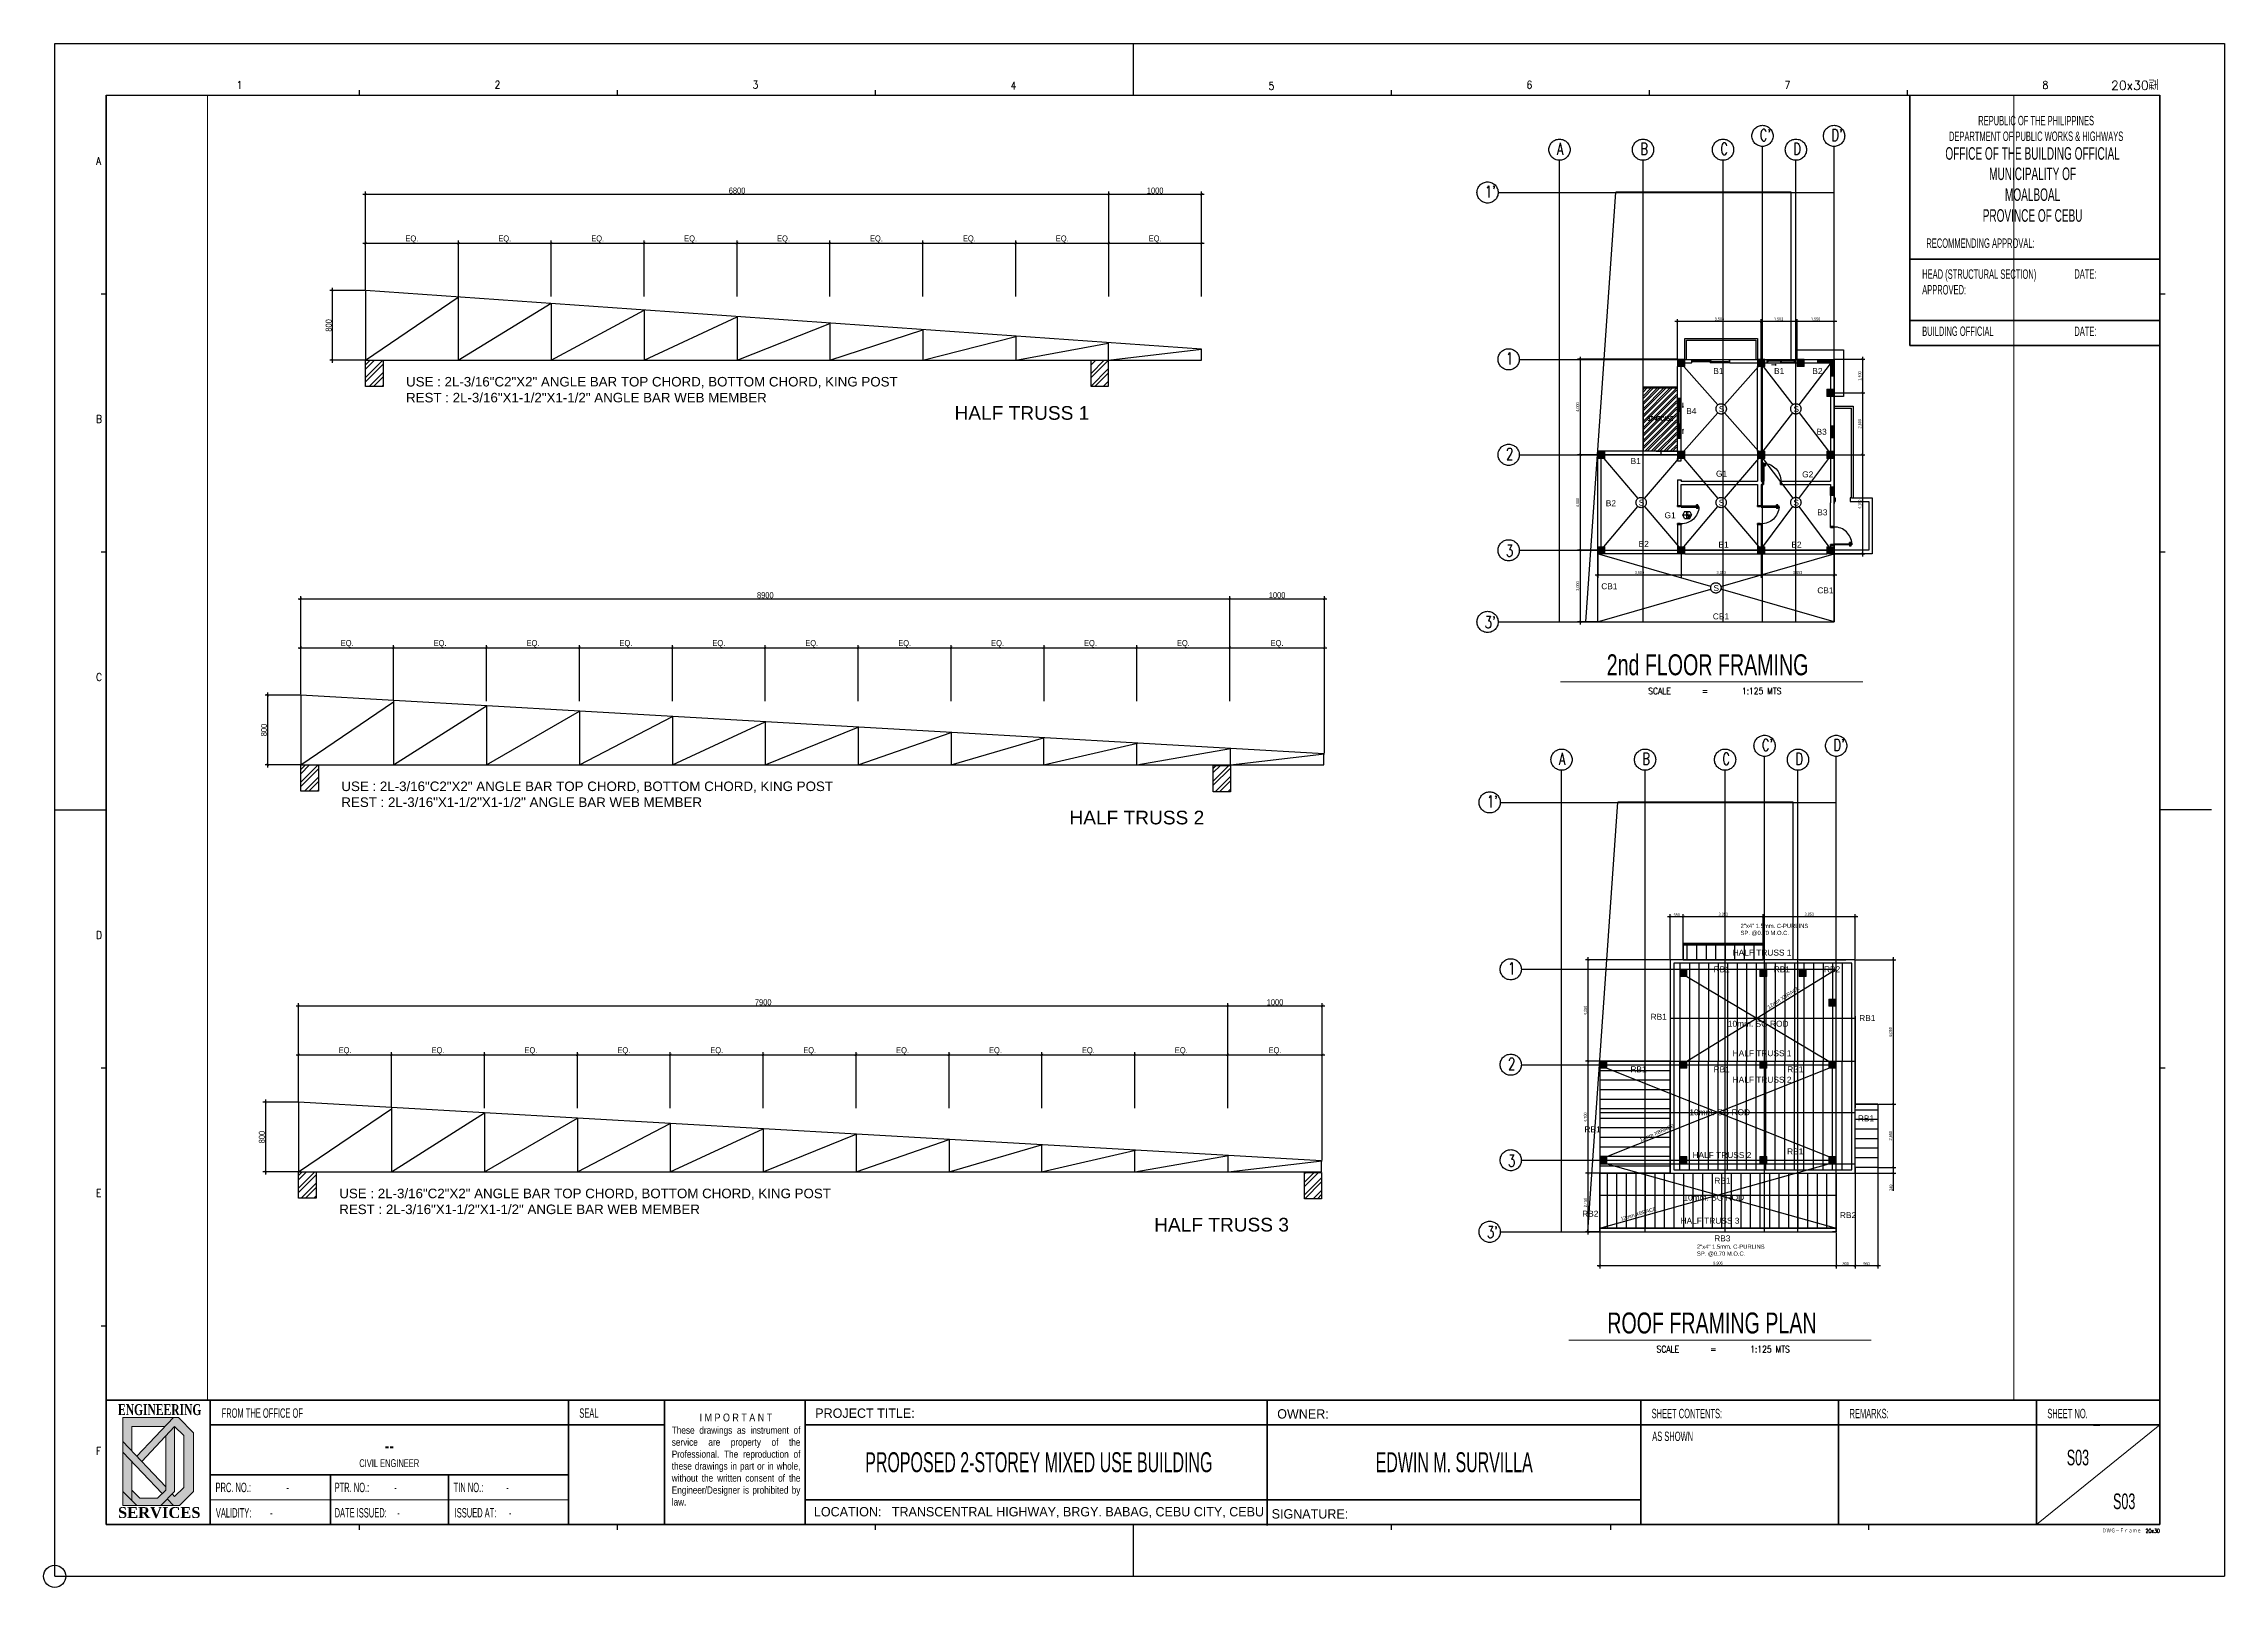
# Paper-space layout 'S3' of a CAD drawing. Header units: millimetres. Extents: x -4 to 841, y -4 to 594.
# The model-space entities are those that its viewports show. They can reach past a viewport. Long polylines and large blocks are cut down to what shows.
import ezdxf
from ezdxf.enums import TextEntityAlignment as Align

# ---------------------------------------------------------------- set-up
doc = ezdxf.new("R2010")
doc.units = ezdxf.units.MM
doc.header["$LTSCALE"] = 8
doc.header["$MEASUREMENT"] = 0
doc.header["$PDMODE"] = 3
doc.header["$PDSIZE"] = 0.3125
for name, pattern in [('CENTER', [50.8, 31.75, -6.35, 6.35, -6.35]), ('CONTINOUS', [0]), ('DASHED', [19.05, 12.7, -6.35]), ('DASHED2', [0.375, 0.25, -0.125]), ('HIDDEN', [9.525, 6.35, -3.175]), ('PHANTOM', [63.5, 31.75, -6.35, 6.35, -6.35, 6.35, -6.35])]:
    doc.linetypes.add(name, pattern=pattern)
doc.layers.get('0').update_dxf_attribs({"linetype": 'CONTINUOUS'})
doc.layers.get('DEFPOINTS').update_dxf_attribs({"color": 8, "linetype": 'CONTINUOUS'})
for name, color, linetype, lineweight in [('13. Text', 2, 'CONTINUOUS', 5), ('A-ANNO-DIMS', 211, 'CONTINUOUS', 9), ('A-GLAZ', 151, 'CONTINUOUS', 18), ('A-HATCH', 49, 'CONTINUOUS', 0), ('A-TEXT', 251, 'CONTINUOUS', 15), ('A-WALL EXTERIOR', 4, 'CONTINUOUS', 40), ('A-WALL INTERIOR', 144, 'CONTINUOUS', 20), ('DIM', 2, 'CONTINUOUS', 25), ('S_wall', 251, 'CONTINUOUS', 0), ('TITLE BLOCK 20X30', 88, 'CONTINUOUS', 100), ('TITLE BLOCK OTHERS', 104, 'CONTINUOUS', 80)]:
    doc.layers.add(name, color=color, linetype=linetype, lineweight=lineweight)
for name, color, linetype in [('ar_column', 7, 'CONTINUOUS'), ('ar_grid', 10, 'CENTER'), ('AR_ROOF', 7, 'CONTINUOUS'), ('ar_stairs', 7, 'CONTINOUS'), ('ar_wall', 7, 'CONTINOUS'), ('DWGFRAME', 7, 'CONTINUOUS'), ('MARK', 7, 'CONTINUOUS'), ('TEXT', 2, 'CONTINUOUS')]:
    doc.layers.add(name, color=color, linetype=linetype)
doc.layers.add('mv', color=30, linetype='CONTINUOUS', plot=False)
doc.styles.add('ARIAL', font='arial.ttf')
doc.styles.add('BIG', font='romans.shx', dxfattribs={"bigfont": '@extfont2.shx'})
doc.styles.add('CZL DRAWING TITLE', font='TCM_____.TTF', dxfattribs={"height": 1.84})
doc.styles.add('EN-SCL-DIM', font='swisscl.ttf')
doc.styles.add('MtXpl_Tw_Cen_MT_Cond', font='TCCM____.TTF')
doc.styles.add('ROMANS', font='ROMANS', dxfattribs={"width": 0.8, "bigfont": 'BIGFONT'})
doc.styles.add('SKETCH 1', font='timesbd.ttf')
doc.styles.get("Standard").update_dxf_attribs({"font": 'txt.shx', "width": 0.7, "bigfont": 'extfont.shx'})
doc.styles.add('STYLE005', font='romans.shx')
doc.dimstyles.new('SC50', dxfattribs={"dimscale": 0.5, "dimtxt": 250, "dimasz": 200, "dimexe": 220, "dimexo": 50, "dimgap": 50, "dimtad": 1, "dimdec": 0, "dimrnd": 1, "dimzin": 0, "dimdsep": 46, "dimlunit": 6, "dimtxsty": 'EN-SCL-DIM', "dimblk": 'ARCHTICK', "dimcen": 100, "dimdle": 220, "dimclrd": 1, "dimclre": 1, "dimclrt": 3, "dimadec": 0, "dimazin": 0, "dimtfac": 1, "dimtdec": 0, "dimtofl": 0, "dimtmove": 0, "dimatfit": 3, "dimldrblk": 'OPEN90', "dimfxl": 1, "dimtolj": 1, "dimtzin": 0, "dimarcsym": 1})
pattern_1 = [(45, (33792.382, 830795.118), (-17.6776695, 17.6776695), []), (45, (33810.06, 830795.118), (-17.6776695, 17.6776695), [12.5, -6.25])]

# ---------------------------------------------------------------- blocks, each defined once
blk = doc.blocks.new('L2')
at = {"transparency": 33554676}
h = blk.add_hatch(color=7, dxfattribs=at)
h.dxf.hatch_style = 1
h.set_gradient(color1=(255, 255, 255))
h.paths.add_polyline_path([(-456.36, -468.39), (-453.48, -471.27), (-453.48, -458.77), (-456.36, -455.75)])
h.paths.add_polyline_path([(-456.36, -452.34), (-453.48, -455.39), (-453.48, -447.56), (-442.83, -447.56), (-440.1, -444.69), (-456.36, -444.69)])
at = {"transparency": 33554610}
h = blk.add_hatch(color=51, dxfattribs=at)
h.dxf.hatch_style = 1
h.set_gradient(color1=(153, 0, 0), color2=(255, 0, 0))
h.paths.add_polyline_path([(-439.74, -469.98), (-440.51, -469.16), (-442.1, -470.75), (-440.1, -472.86), (-438.14, -472.86), (-433.68, -468.39), (-433.68, -449.56), (-438.55, -444.69), (-440.1, -444.69), (-451.88, -457.09), (-450.29, -458.77), (-439.74, -447.56), (-436.84, -450.46), (-436.84, -467.08)])
at = {"transparency": 33554676}
h = blk.add_hatch(color=7, dxfattribs=at)
h.dxf.hatch_style = 1
h.set_gradient()
h.paths.add_polyline_path([(-456.36, -452.34), (-456.36, -455.75), (-443.73, -469.04), (-442.61, -467.92), (-442.61, -466.93)])
h = blk.add_hatch(color=7, dxfattribs=at)
h.dxf.hatch_style = 1
h.set_gradient(color2=(0, 255, 0))
h.paths.add_polyline_path([(-439.74, -468.39), (-439.74, -447.56), (-442.61, -450.62), (-442.61, -467.92), (-445.23, -470.54), (-450.86, -470.54), (-453.48, -467.92), (-453.48, -471.27), (-451.89, -472.86), (-444.2, -472.86)])
at = {"transparency": 33554610}
h = blk.add_hatch(color=51, dxfattribs=at)
h.dxf.hatch_style = 1
h.set_gradient(color1=(0, 0, 255), color2=(0, 0, 255))
h.paths.add_polyline_path([(-451.89, -472.86), (-456.36, -468.39), (-456.36, -472.86)])
h.paths.add_polyline_path([(-440.1, -472.86), (-442.1, -470.75), (-444.2, -472.86)])
for p, q in [((-456.36, -444.69), (-438.55, -444.69)), ((-456.36, -468.83), (-456.36, -444.69)), ((-438.55, -444.69), (-433.68, -449.56)), ((-442.83, -447.56), (-453.48, -447.56)), ((-453.48, -447.56), (-453.48, -455.39)), ((-442.61, -450.62), (-442.61, -467.92)), ((-436.84, -450.46), (-439.74, -447.56)), ((-439.74, -447.56), (-439.74, -468.39)), ((-436.84, -467.08), (-436.84, -450.46)), ((-433.68, -449.56), (-433.68, -468.39)), ((-453.48, -458.77), (-453.48, -471.27)), ((-450.86, -470.54), (-453.48, -467.92)), ((-445.23, -470.54), (-442.61, -467.92)), ((-439.74, -469.98), (-436.84, -467.08)), ((-456.36, -468.39), (-451.89, -472.86)), ((-438.14, -472.86), (-456.36, -472.86)), ((-450.86, -470.54), (-445.23, -470.54)), ((-439.74, -468.39), (-444.2, -472.86)), ((-433.68, -468.39), (-438.14, -472.86))]:
    blk.add_line(p, q)
at = {"ltscale": 1.25}
for p, q in [((-440.1, -444.69), (-451.88, -457.09)), ((-442.61, -466.93), (-456.36, -452.34)), ((-439.74, -447.56), (-450.29, -458.77)), ((-443.73, -469.04), (-456.36, -455.75)), ((-456.36, -468.39), (-456.36, -472.86)), ((-440.1, -472.86), (-442.1, -470.75)), ((-440.51, -469.16), (-439.74, -469.98))]:
    blk.add_line(p, q, dxfattribs=at)
at = {"color": 0, "style": 'SKETCH 1', "width": 0.7}
blk.add_text('ENGINEERING', height=3.5, dxfattribs=at).set_placement((-457.89, -443.9))
at = {"color": 0, "style": 'SKETCH 1'}
blk.add_text('SERVICES', height=3.5, dxfattribs=at).set_placement((-457.89, -476.87))
blk = doc.blocks.new('column')
at = {"layer": 'A-ANNO-DIMS', "ltscale": 1.25}
h = blk.add_hatch(dxfattribs=at)
h.set_pattern_fill('ANSI32', color=5, scale=50)
h.paths.add_polyline_path([(50520, -350284), (50820, -350284), (50820, -349984), (50520, -349984)])
at = {"layer": 'A-ANNO-DIMS', "color": 0, "ltscale": 1.25}
blk.add_lwpolyline([(50520, -350284), (50820, -350284), (50820, -349984), (50520, -349984)], close=True, dxfattribs=at)
blk = doc.blocks.new('Pta 0.7 Der .15 Abierta')
h = blk.add_hatch(color=256)
h.paths.add_polyline_path([(0, -0.111), (0, -0.122), (-0.036, -0.122), (-0.036, -0.029), (-0.021, -0.029), (-0.021, 0.011), (0, 0.011), (0, 0), (0.001, 0), (0.001, 0.012), (-0.022, 0.012), (-0.022, -0.028), (-0.037, -0.028), (-0.037, -0.123), (0.001, -0.123), (0.001, -0.111)])
h.paths.add_polyline_path([(-0.744, -0.111), (-0.744, -0.122), (-0.708, -0.122), (-0.708, -0.029), (-0.723, -0.029), (-0.723, 0.011), (-0.744, 0.011), (-0.744, 0), (-0.745, 0), (-0.745, 0.012), (-0.722, 0.012), (-0.722, -0.028), (-0.707, -0.028), (-0.707, -0.123), (-0.745, -0.123), (-0.745, -0.111)])
blk.add_hatch(color=9).paths.add_polyline_path([(-0.064, 0.017), (-0.064, 0.712), (-0.029, 0.712), (-0.029, 0.017)])
for p, q in [((-0.122, 0.649), (-0.122, 0.628)), ((-0.12, 0.649), (-0.122, 0.649)), ((-0.12, 0.628), (-0.122, 0.628)), ((-0.12, 0.662), (-0.12, 0.615)), ((-0.087, 0.661), (-0.116, 0.665)), ((-0.087, 0.616), (-0.116, 0.612)), ((-0.085, 0.658), (-0.085, 0.619)), ((-0.074, 0.647), (-0.085, 0.647)), ((-0.074, 0.63), (-0.085, 0.63)), ((-0.074, 0.629), (-0.074, 0.648)), ((-0.064, 0.672), (-0.07, 0.672)), ((-0.07, 0.672), (-0.07, 0.604)), ((-0.064, 0.604), (-0.07, 0.604)), ((-0.064, 0.672), (-0.064, 0.604)), ((-0.029, 0.672), (-0.024, 0.672)), ((-0.029, 0.672), (-0.029, 0.604)), ((-0.029, 0.604), (-0.024, 0.604)), ((-0.024, 0.672), (-0.024, 0.604)), ((-0.019, 0.629), (-0.019, 0.648)), ((-0.019, 0.647), (-0.009, 0.647)), ((-0.019, 0.63), (-0.009, 0.63)), ((-0.009, 0.658), (-0.009, 0.619)), ((-0.006, 0.661), (0.023, 0.665)), ((-0.006, 0.616), (0.023, 0.612)), ((0.026, 0.662), (0.026, 0.615)), ((0.026, 0.649), (0.028, 0.649)), ((0.026, 0.628), (0.028, 0.628)), ((0.028, 0.649), (0.028, 0.628))]:
    blk.add_line(p, q)
for points in [[(-0.744, -0.111), (-0.744, -0.122), (-0.708, -0.122), (-0.708, -0.029), (-0.723, -0.029), (-0.723, 0.011), (-0.744, 0.011), (-0.744, 0), (-0.745, 0), (-0.745, 0.012), (-0.722, 0.012), (-0.722, -0.028), (-0.707, -0.028), (-0.707, -0.123), (-0.745, -0.123), (-0.745, -0.111)], [(-0.064, 0.017), (-0.064, 0.712), (-0.029, 0.712), (-0.029, 0.017)], [(0, -0.111), (0, -0.122), (-0.036, -0.122), (-0.036, -0.029), (-0.021, -0.029), (-0.021, 0.011), (0, 0.011), (0, 0), (0.001, 0), (0.001, 0.012), (-0.022, 0.012), (-0.022, -0.028), (-0.037, -0.028), (-0.037, -0.123), (0.001, -0.123), (0.001, -0.111)]]:
    blk.add_lwpolyline(points, close=True)
for points in [[(-0.025, 0.016, 0.414214), (-0.026, 0.017), (-0.056, 0.017), (-0.056, 0.016), (-0.026, 0.016, 12.92773), (-0.026, 0.018), (-0.025, 0.017, -13.063763), (-0.025, 0.016)], [(-0.023, 0.014, -0.414214), (-0.022, 0.013), (-0.022, -0.017), (-0.023, -0.017), (-0.023, 0.013, -12.92773), (-0.022, 0.013), (-0.022, 0.014, 13.063763), (-0.023, 0.014)]]:
    blk.add_lwpolyline(points, format="xyb", close=True)
at = {"color": 8, "linetype": 'HIDDEN'}
blk.add_arc((-0.022, 0.014), 0.7, 93.49994, 180.12729, dxfattribs=at)
for centre, radius, start, end in [((-0.117, 0.662), 0.003, 82.02346, 180), ((-0.117, 0.615), 0.003, 180, 277.97654), ((-0.088, 0.658), 0.003, 0, 82.02346), ((-0.088, 0.619), 0.003, 277.97654, 0), ((-0.074, 0.652), 0.00392, 264.85268, 9.81939), ((-0.074, 0.625), 0.00392, 350.18061, 95.14732), ((-0.02, 0.652), 0.00392, 170.18061, 275.14732), ((-0.02, 0.625), 0.00392, 84.85268, 189.81939), ((-0.006, 0.658), 0.003, 97.97654, 180), ((-0.006, 0.619), 0.003, 180, 262.02346), ((0.023, 0.662), 0.003, 0, 97.97654), ((0.023, 0.615), 0.003, 262.02346, 0)]:
    blk.add_arc(centre, radius, start, end)
blk = doc.blocks.new('win2')
at = {"layer": 'A-GLAZ'}
for p, q in [((56227, -350009), (56227, -350109)), ((56252, -350034), (56227, -350034)), ((56252, -350084), (56227, -350084)), ((56252, -350034), (56252, -350084)), ((56252, -350041), (56254, -350041)), ((56252, -350047), (56864, -350047)), ((56252, -350072), (56839, -350072)), ((56252, -350077), (56254, -350077)), ((56254, -350041), (56254, -350044)), ((56254, -350044), (56257, -350044)), ((56254, -350077), (56254, -350074)), ((56254, -350074), (56257, -350074)), ((56257, -350044), (56257, -350047)), ((56257, -350074), (56257, -350072)), ((56902, -350684), (56802, -350684)), ((56877, -350659), (56827, -350659)), ((56827, -350659), (56827, -350684)), ((56834, -350659), (56834, -350657)), ((56834, -350657), (56837, -350657)), ((56837, -350657), (56837, -350654)), ((56837, -350654), (56839, -350654)), ((56839, -350659), (56839, -350072)), ((56864, -350659), (56864, -350047)), ((56867, -350654), (56864, -350654)), ((56867, -350657), (56867, -350654)), ((56870, -350657), (56867, -350657)), ((56870, -350659), (56870, -350657)), ((56877, -350659), (56877, -350684))]:
    blk.add_line(p, q, dxfattribs=at)
at = {"layer": 'A-GLAZ', "linetype": 'DASHED2'}
for p, q in [((56277, -350047), (56277, -350072)), ((56864, -350634), (56839, -350634))]:
    blk.add_line(p, q, dxfattribs=at)
at = {"layer": 'ar_wall', "ltscale": 1.25}
for p, q in [((56227, -349984), (56227, -350134)), ((56927, -350684), (56777, -350684)), ((56927, -349984), (56927, -350134))]:
    blk.add_line(p, q, dxfattribs=at)
blk = doc.blocks.new('wind')
at = {"layer": 'A-GLAZ'}
for p, q in [((54025, -350529), (54025, -350629)), ((54050, -350554), (54025, -350554)), ((54050, -350604), (54025, -350604)), ((54050, -350554), (54050, -350604)), ((54050, -350561), (54052, -350561)), ((54050, -350567), (54500, -350567)), ((54050, -350592), (54500, -350592)), ((54050, -350597), (54052, -350597)), ((54052, -350561), (54052, -350564)), ((54052, -350564), (54055, -350564)), ((54052, -350597), (54052, -350594)), ((54052, -350594), (54055, -350594)), ((54055, -350564), (54055, -350567)), ((54055, -350594), (54055, -350592)), ((54497, -350564), (54494, -350564)), ((54494, -350564), (54494, -350567)), ((54494, -350594), (54494, -350592)), ((54497, -350594), (54494, -350594)), ((54500, -350561), (54497, -350561)), ((54497, -350561), (54497, -350564)), ((54497, -350597), (54497, -350594)), ((54500, -350597), (54497, -350597)), ((54500, -350554), (54500, -350604)), ((54500, -350554), (54525, -350554)), ((54500, -350604), (54525, -350604)), ((54525, -350629), (54525, -350529)), ((54525, -350529), (54525, -350629))]:
    blk.add_line(p, q, dxfattribs=at)
at = {"layer": 'A-GLAZ', "linetype": 'DASHED2'}
for p, q in [((54075, -350567), (54075, -350592)), ((54475, -350567), (54475, -350592))]:
    blk.add_line(p, q, dxfattribs=at)
blk = doc.blocks.new('123')
at = {"layer": 'A-GLAZ', "true_color": 0x939598}
h = blk.add_hatch(dxfattribs=at)
h.set_pattern_fill('ANSI33', color=252, scale=100)
h.set_pattern_definition([(45, (0, -31110.742), (-17.6776695, 17.6776695), []), (45, (17.678, -31110.742), (-17.6776695, 17.6776695), [12.5, -6.25])])
h.paths.add_polyline_path([(54169, -381095), (52473, -381095), (52473, -381156), (52537, -381156), (53051, -381156), (53096, -381156), (53654, -381156), (54169, -381156)])
at = {"layer": 'A-GLAZ'}
for p, q in [((54169, -381095), (52473, -381095)), ((52473, -381245), (53673, -381245)), ((53051, -381245), (52492, -381245)), ((53051, -381156), (52537, -381156)), ((52875, -381321), (52672, -381321)), ((52875, -381321), (52824, -381296)), ((52875, -381321), (52824, -381347)), ((53654, -381156), (53096, -381156)), ((53610, -381245), (53096, -381245)), ((54169, -381156), (53654, -381156)), ((53767, -381321), (53818, -381296)), ((53767, -381321), (53818, -381347)), ((53767, -381321), (53970, -381321))]:
    blk.add_line(p, q, dxfattribs=at)
at = {"layer": 'A-GLAZ', "lineweight": 18}
for p, q in [((52473, -381095), (52473, -381245)), ((52537, -381156), (52473, -381156)), ((52492, -381245), (52473, -381245)), ((52492, -381245), (52492, -381156)), ((52492, -381201), (52537, -381201)), ((52537, -381201), (52537, -381156)), ((53096, -381156), (53051, -381156)), ((53051, -381245), (53051, -381156)), ((53051, -381201), (53096, -381201)), ((53096, -381245), (53051, -381245)), ((53096, -381156), (53096, -381245)), ((53654, -381156), (53610, -381156)), ((53610, -381245), (53610, -381156)), ((53610, -381201), (53654, -381201)), ((53610, -381245), (53610, -381201)), ((53610, -381201), (53654, -381201)), ((54169, -381245), (53610, -381245)), ((53654, -381245), (53610, -381245)), ((53673, -381156), (53654, -381156)), ((53654, -381245), (53654, -381156)), ((53654, -381156), (53654, -381245)), ((54105, -381201), (54105, -381156)), ((54150, -381201), (54105, -381201)), ((54150, -381245), (54150, -381156)), ((54169, -381095), (54169, -381245))]:
    blk.add_line(p, q, dxfattribs=at)
at = {"layer": 'A-GLAZ', "lineweight": 25}
for p, q in [((53051, -381178), (52537, -381178)), ((53610, -381223), (53096, -381223)), ((54105, -381178), (53654, -381179))]:
    blk.add_line(p, q, dxfattribs=at)
blk = doc.blocks.new('231231')
at = {"layer": 'ar_wall', "ltscale": 1.25, "true_color": 0x939598}
h = blk.add_hatch(dxfattribs=at)
h.set_pattern_fill('ANSI33', color=252, scale=75)
h.paths.add_polyline_path([(57096, -385360), (57093, -385360), (57093, -385357), (57090, -385357), (57090, -385355), (57083, -385355), (57083, -385330), (57058, -385330), (57033, -385330), (57033, -385680), (57083, -385680), (57083, -385655), (57090, -385655), (57090, -385652), (57093, -385652), (57093, -385649), (57096, -385649)])
h.paths.add_polyline_path([(57183, -385330), (57133, -385330), (57133, -385355), (57126, -385355), (57126, -385357), (57123, -385357), (57123, -385360), (57121, -385360), (57121, -385649), (57123, -385649), (57123, -385652), (57126, -385652), (57126, -385655), (57133, -385655), (57133, -385680), (57183, -385680)])
at = {"layer": 'A-GLAZ'}
for p, q in [((57058, -385330), (57158, -385330)), ((57158, -385330), (57058, -385330)), ((57083, -385355), (57083, -385330)), ((57133, -385355), (57083, -385355)), ((57090, -385355), (57090, -385357)), ((57090, -385357), (57093, -385357)), ((57093, -385357), (57093, -385360)), ((57093, -385360), (57096, -385360)), ((57096, -385655), (57096, -385355)), ((57121, -385655), (57121, -385355)), ((57123, -385360), (57121, -385360)), ((57126, -385357), (57123, -385357)), ((57123, -385357), (57123, -385360)), ((57126, -385355), (57126, -385357)), ((57133, -385355), (57133, -385330)), ((57158, -385680), (57058, -385680)), ((57133, -385655), (57083, -385655)), ((57083, -385655), (57083, -385680)), ((57090, -385655), (57090, -385652)), ((57090, -385652), (57093, -385652)), ((57093, -385652), (57093, -385649)), ((57093, -385649), (57096, -385649)), ((57123, -385649), (57121, -385649)), ((57123, -385652), (57123, -385649)), ((57126, -385652), (57123, -385652)), ((57126, -385655), (57126, -385652)), ((57133, -385655), (57133, -385680))]:
    blk.add_line(p, q, dxfattribs=at)
at = {"layer": 'A-GLAZ', "linetype": 'DASHED2'}
for p, q in [((57121, -385380), (57096, -385380)), ((57121, -385630), (57096, -385630))]:
    blk.add_line(p, q, dxfattribs=at)
at = {"layer": 'ar_wall', "ltscale": 1.25}
for p, q in [((57183, -385330), (57033, -385330)), ((57033, -385680), (57033, -385330)), ((57183, -385680), (57183, -385330)), ((57183, -385680), (57033, -385680))]:
    blk.add_line(p, q, dxfattribs=at)
blk = doc.blocks.new('M_Window-Sliding-Double - 1200 x 1200mm-712927-4_ 2ND FLR FFL')
at = {"layer": 'A-GLAZ', "lineweight": 18}
for p, q in [((-600, 71.19), (-600, -78.81)), ((-600, 71.19), (-536.5, 71.19)), ((-580.95, 71.19), (-580.95, -17.71)), ((-536.5, 26.74), (-580.95, 26.74)), ((-536.5, 71.19), (-536.5, 26.74)), ((-22.225, -17.71), (-22.225, 71.19)), ((-22.225, 71.19), (22.225, 71.19)), ((22.225, 26.74), (-22.225, 26.74)), ((22.225, 71.19), (22.225, -17.71)), ((536.5, 26.74), (536.5, -17.71)), ((580.95, 26.74), (536.5, 26.74)), ((580.95, 71.19), (600, 71.19)), ((580.95, 71.19), (580.95, -17.71)), ((600, -78.81), (600, 71.19)), ((-600, -17.71), (-580.95, -17.71)), ((-22.225, -17.71), (22.225, -17.71)), ((536.5, -17.71), (600, -17.71))]:
    blk.add_line(p, q, dxfattribs=at)
at = {"layer": 'A-GLAZ'}
for p, q in [((600, 71.19), (-600, 71.19)), ((-536.5, 71.19), (-22.225, 71.19)), ((22.225, 71.19), (580.95, 71.19)), ((198.4, 147.39), (249.2, 172.79)), ((198.4, 147.39), (249.2, 121.99)), ((198.4, 147.39), (401.6, 147.39)), ((-600, -78.81), (600, -78.81)), ((-580.95, -17.71), (-22.225, -17.71)), ((22.225, -17.71), (536.5, -17.71))]:
    blk.add_line(p, q, dxfattribs=at)
at = {"layer": 'A-GLAZ', "lineweight": 25}
for p, q in [((-536.5, 48.965), (-22.225, 48.965)), ((22.225, 4.515), (536.5, 4.515))]:
    blk.add_line(p, q, dxfattribs=at)
blk = doc.blocks.new('SDDAS')
at = {"layer": 'A-GLAZ', "lineweight": 18}
for p, q in [((96097, -350599), (96097, -350449)), ((96116, -350450), (96097, -350450)), ((96097, -350510), (96097, -350599)), ((96116, -350599), (96097, -350599)), ((96116, -350599), (96116, -350449)), ((96160, -350510), (96116, -350510)), ((96116, -350599), (96116, -350510)), ((96116, -350554), (96160, -350554)), ((96160, -350554), (96160, -350510)), ((96919, -350510), (96874, -350510)), ((96874, -350599), (96874, -350510)), ((96874, -350554), (96919, -350554)), ((96919, -350599), (96874, -350599)), ((96919, -350510), (96919, -350599)), ((97633, -350554), (97678, -350554)), ((97633, -350599), (97633, -350554)), ((97678, -350599), (97633, -350599)), ((97678, -350599), (97678, -350449)), ((97678, -350449), (97697, -350449)), ((97697, -350599), (97697, -350449))]:
    blk.add_line(p, q, dxfattribs=at)
at = {"layer": 'A-GLAZ'}
for p, q in [((96097, -350599), (96116, -350599)), ((96874, -350510), (96160, -350510)), ((96874, -350599), (97697, -350599)), ((97633, -350599), (96919, -350599)), ((97678, -350510), (97678, -350510))]:
    blk.add_line(p, q, dxfattribs=at)
at = {"layer": 'A-GLAZ', "lineweight": 25}
for p, q in [((96874, -350554), (96160, -350554)), ((97633, -350554), (96919, -350554))]:
    blk.add_line(p, q, dxfattribs=at)
blk = doc.blocks.new('_ArchTick')
at = {"color": 0, "linetype": 'ByBlock', "const_width": 0.15}
blk.add_lwpolyline([(-0.5, -0.5), (0.5, 0.5)], dxfattribs=at)
blk = doc.blocks.new('*D797')
at = {"layer": 'DEFPOINTS', "color": 0, "lineweight": 30, "ltscale": 1.25, "transparency": 16777216}
for p in [(89169, 482390), (89169, 480811), (90719, 480811)]:
    blk.add_point(p, dxfattribs=at)
at = {"layer": 'DIM', "color": 1, "lineweight": -2, "ltscale": 1.25, "transparency": 16777216}
for p, q in [((89169, 480836), (89169, 482500)), ((90719, 480836), (90719, 482500)), ((90829, 482390), (89059, 482390))]:
    blk.add_line(p, q, dxfattribs=at)
at = {"layer": 'DIM', "color": 1, "lineweight": -2, "ltscale": 1.25, "transparency": 16777216, "xscale": 100, "yscale": 100, "zscale": 100, "rotation": 180}
blk.add_blockref('_ArchTick', (89169, 482390), dxfattribs=at)
at = {"layer": 'DIM', "color": 1, "lineweight": -2, "ltscale": 1.25, "transparency": 16777216, "xscale": 100, "yscale": 100, "zscale": 100}
blk.add_blockref('_ArchTick', (90719, 482390), dxfattribs=at)
at = {"layer": 'DIM', "color": 3, "ltscale": 1.25, "transparency": 16777216, "insert": (89944, 482489), "char_height": 125, "attachment_point": 5, "style": 'EN-SCL-DIM'}
blk.add_mtext('\\A1;1,550', dxfattribs=at)
blk = doc.blocks.new('_Open90')
at = {"color": 0, "linetype": 'ByBlock', "lineweight": -2}
for p, q in [((0, 0), (-1, 0)), ((-0.5, 0.5), (0, 0)), ((0, 0), (-0.5, -0.5))]:
    blk.add_line(p, q, dxfattribs=at)
blk = doc.blocks.new('*D790')
at = {"layer": 'DEFPOINTS', "color": 0, "lineweight": 30, "ltscale": 1.25, "transparency": 16777216}
for p in [(87666, 482390), (87666, 480811), (89169, 480811)]:
    blk.add_point(p, dxfattribs=at)
at = {"layer": 'DIM', "color": 1, "lineweight": -2, "ltscale": 1.25, "transparency": 16777216}
for p, q in [((87666, 480836), (87666, 482500)), ((89169, 480836), (89169, 482500)), ((89279, 482390), (87556, 482390))]:
    blk.add_line(p, q, dxfattribs=at)
at = {"layer": 'DIM', "color": 1, "lineweight": -2, "ltscale": 1.25, "transparency": 16777216, "xscale": 100, "yscale": 100, "zscale": 100, "rotation": 180}
blk.add_blockref('_ArchTick', (87666, 482390), dxfattribs=at)
at = {"layer": 'DIM', "color": 1, "lineweight": -2, "ltscale": 1.25, "transparency": 16777216, "xscale": 100, "yscale": 100, "zscale": 100}
blk.add_blockref('_ArchTick', (89169, 482390), dxfattribs=at)
at = {"layer": 'DIM', "color": 3, "ltscale": 1.25, "transparency": 16777216, "insert": (88394, 482489), "char_height": 125, "attachment_point": 5, "style": 'EN-SCL-DIM'}
blk.add_mtext('\\A1;1,503', dxfattribs=at)
blk = doc.blocks.new('*D791')
at = {"layer": 'DEFPOINTS', "color": 0, "lineweight": 30, "ltscale": 1.25, "transparency": 16777216}
for p in [(84163, 482390), (84163, 480811), (87666, 480811)]:
    blk.add_point(p, dxfattribs=at)
at = {"layer": 'DIM', "color": 1, "lineweight": -2, "ltscale": 1.25, "transparency": 16777216}
for p, q in [((84163, 480836), (84163, 482500)), ((87666, 480836), (87666, 482500)), ((87776, 482390), (84053, 482390))]:
    blk.add_line(p, q, dxfattribs=at)
at = {"layer": 'DIM', "color": 1, "lineweight": -2, "ltscale": 1.25, "transparency": 16777216, "xscale": 100, "yscale": 100, "zscale": 100, "rotation": 180}
blk.add_blockref('_ArchTick', (84163, 482390), dxfattribs=at)
at = {"layer": 'DIM', "color": 1, "lineweight": -2, "ltscale": 1.25, "transparency": 16777216, "xscale": 100, "yscale": 100, "zscale": 100}
blk.add_blockref('_ArchTick', (87666, 482390), dxfattribs=at)
at = {"layer": 'DIM', "color": 3, "ltscale": 1.25, "transparency": 16777216, "insert": (85914, 482489), "char_height": 125, "attachment_point": 5, "style": 'EN-SCL-DIM'}
blk.add_mtext('\\A1;3,503', dxfattribs=at)
blk = doc.blocks.new('*D798')
at = {"layer": 'DEFPOINTS', "color": 0, "lineweight": 30, "ltscale": 1.25, "transparency": 16777216}
for p in [(84163, 480811), (80084, 476811), (84163, 476811)]:
    blk.add_point(p, dxfattribs=at)
at = {"layer": 'DIM', "color": 1, "lineweight": -2, "ltscale": 1.25, "transparency": 16777216}
for p, q in [((84138, 480811), (79974, 480811)), ((80084, 480921), (80084, 476701)), ((84138, 476811), (79974, 476811))]:
    blk.add_line(p, q, dxfattribs=at)
at = {"layer": 'DIM', "color": 1, "lineweight": -2, "ltscale": 1.25, "transparency": 16777216, "xscale": 100, "yscale": 100, "zscale": 100}
for p, rotation in [((80084, 480811), 90), ((80084, 476811), 270)]:
    blk.add_blockref('_ArchTick', p, dxfattribs=dict(at, rotation=rotation))
at = {"layer": 'DIM', "color": 3, "ltscale": 1.25, "transparency": 16777216, "insert": (79985, 478811), "char_height": 125, "attachment_point": 5, "rotation": 90, "style": 'EN-SCL-DIM'}
blk.add_mtext('\\A1;4,000', dxfattribs=at)
blk = doc.blocks.new('*D799')
at = {"layer": 'DEFPOINTS', "color": 0, "lineweight": 30, "ltscale": 1.25, "transparency": 16777216}
for p in [(80802, 476811), (80084, 472811), (80813, 472811)]:
    blk.add_point(p, dxfattribs=at)
at = {"layer": 'DIM', "color": 1, "lineweight": -2, "ltscale": 1.25, "transparency": 16777216}
for p, q in [((80777, 476811), (79974, 476811)), ((80084, 476921), (80084, 472701)), ((80788, 472811), (79974, 472811))]:
    blk.add_line(p, q, dxfattribs=at)
at = {"layer": 'DIM', "color": 1, "lineweight": -2, "ltscale": 1.25, "transparency": 16777216, "xscale": 100, "yscale": 100, "zscale": 100}
for p, rotation in [((80084, 476811), 90), ((80084, 472811), 270)]:
    blk.add_blockref('_ArchTick', p, dxfattribs=dict(at, rotation=rotation))
at = {"layer": 'DIM', "color": 3, "ltscale": 1.25, "transparency": 16777216, "insert": (79985, 474811), "char_height": 125, "attachment_point": 5, "rotation": 90, "style": 'EN-SCL-DIM'}
blk.add_mtext('\\A1;4,000', dxfattribs=at)
blk = doc.blocks.new('*D792')
at = {"layer": 'DEFPOINTS', "color": 0, "lineweight": 30, "ltscale": 1.25, "transparency": 16777216}
for p in [(80802, 472811), (80084, 469811), (80813, 469811)]:
    blk.add_point(p, dxfattribs=at)
at = {"layer": 'DIM', "color": 1, "lineweight": -2, "ltscale": 1.25, "transparency": 16777216}
for p, q in [((80777, 472811), (79974, 472811)), ((80084, 472921), (80084, 469701)), ((80788, 469811), (79974, 469811))]:
    blk.add_line(p, q, dxfattribs=at)
at = {"layer": 'DIM', "color": 1, "lineweight": -2, "ltscale": 1.25, "transparency": 16777216, "xscale": 100, "yscale": 100, "zscale": 100}
for p, rotation in [((80084, 472811), 90), ((80084, 469811), 270)]:
    blk.add_blockref('_ArchTick', p, dxfattribs=dict(at, rotation=rotation))
at = {"layer": 'DIM', "color": 3, "ltscale": 1.25, "transparency": 16777216, "insert": (79985, 471311), "char_height": 125, "attachment_point": 5, "rotation": 90, "style": 'EN-SCL-DIM'}
blk.add_mtext('\\A1;3,000', dxfattribs=at)
blk = doc.blocks.new('*D800')
at = {"layer": 'DEFPOINTS', "color": 0, "lineweight": 30, "ltscale": 1.25, "transparency": 16777216}
for p in [(90719, 480811), (90719, 479411), (91903, 479411)]:
    blk.add_point(p, dxfattribs=at)
at = {"layer": 'DIM', "color": 1, "lineweight": -2, "ltscale": 1.25, "transparency": 16777216}
for p, q in [((90744, 480811), (92013, 480811)), ((91903, 480921), (91903, 479301)), ((90744, 479411), (92013, 479411))]:
    blk.add_line(p, q, dxfattribs=at)
at = {"layer": 'DIM', "color": 1, "lineweight": -2, "ltscale": 1.25, "transparency": 16777216, "xscale": 100, "yscale": 100, "zscale": 100}
for p, rotation in [((91903, 480811), 90), ((91903, 479411), 270)]:
    blk.add_blockref('_ArchTick', p, dxfattribs=dict(at, rotation=rotation))
at = {"layer": 'DIM', "color": 3, "ltscale": 1.25, "transparency": 16777216, "insert": (91803, 480111), "char_height": 125, "attachment_point": 5, "rotation": 90, "style": 'EN-SCL-DIM'}
blk.add_mtext('\\A1;1,400', dxfattribs=at)
blk = doc.blocks.new('*D793')
at = {"layer": 'DEFPOINTS', "color": 0, "lineweight": 30, "ltscale": 1.25, "transparency": 16777216}
for p in [(90719, 479411), (90719, 476811), (91903, 476811)]:
    blk.add_point(p, dxfattribs=at)
at = {"layer": 'DIM', "color": 1, "lineweight": -2, "ltscale": 1.25, "transparency": 16777216}
for p, q in [((90744, 479411), (92013, 479411)), ((91903, 479521), (91903, 476701)), ((90744, 476811), (92013, 476811))]:
    blk.add_line(p, q, dxfattribs=at)
at = {"layer": 'DIM', "color": 1, "lineweight": -2, "ltscale": 1.25, "transparency": 16777216, "xscale": 100, "yscale": 100, "zscale": 100}
for p, rotation in [((91903, 479411), 90), ((91903, 476811), 270)]:
    blk.add_blockref('_ArchTick', p, dxfattribs=dict(at, rotation=rotation))
at = {"layer": 'DIM', "color": 3, "ltscale": 1.25, "transparency": 16777216, "insert": (91803, 478111), "char_height": 125, "attachment_point": 5, "rotation": 90, "style": 'EN-SCL-DIM'}
blk.add_mtext('\\A1;2,600', dxfattribs=at)
blk = doc.blocks.new('*D794')
at = {"layer": 'DEFPOINTS', "color": 0, "lineweight": 30, "ltscale": 1.25, "transparency": 16777216}
for p in [(90719, 476811), (90719, 472661), (91903, 472661)]:
    blk.add_point(p, dxfattribs=at)
at = {"layer": 'DIM', "color": 1, "lineweight": -2, "ltscale": 1.25, "transparency": 16777216}
for p, q in [((90744, 476811), (92013, 476811)), ((91903, 476921), (91903, 472551)), ((90744, 472661), (92013, 472661))]:
    blk.add_line(p, q, dxfattribs=at)
at = {"layer": 'DIM', "color": 1, "lineweight": -2, "ltscale": 1.25, "transparency": 16777216, "xscale": 100, "yscale": 100, "zscale": 100}
for p, rotation in [((91903, 476811), 90), ((91903, 472661), 270)]:
    blk.add_blockref('_ArchTick', p, dxfattribs=dict(at, rotation=rotation))
at = {"layer": 'DIM', "color": 3, "ltscale": 1.25, "transparency": 16777216, "insert": (91803, 474736), "char_height": 125, "attachment_point": 5, "rotation": 90, "style": 'EN-SCL-DIM'}
blk.add_mtext('\\A1;4,150', dxfattribs=at)
blk = doc.blocks.new('*D801')
at = {"layer": 'DEFPOINTS', "color": 0, "lineweight": 30, "ltscale": 1.25, "transparency": 16777216}
for p in [(87666, 472661), (90719, 472661), (87666, 471770)]:
    blk.add_point(p, dxfattribs=at)
at = {"layer": 'DIM', "color": 1, "lineweight": -2, "ltscale": 1.25, "transparency": 16777216}
for p, q in [((87666, 472636), (87666, 471660)), ((90719, 472636), (90719, 471660)), ((90829, 471770), (87556, 471770))]:
    blk.add_line(p, q, dxfattribs=at)
at = {"layer": 'DIM', "color": 1, "lineweight": -2, "ltscale": 1.25, "transparency": 16777216, "xscale": 100, "yscale": 100, "zscale": 100, "rotation": 180}
blk.add_blockref('_ArchTick', (87666, 471770), dxfattribs=at)
at = {"layer": 'DIM', "color": 1, "lineweight": -2, "ltscale": 1.25, "transparency": 16777216, "xscale": 100, "yscale": 100, "zscale": 100}
blk.add_blockref('_ArchTick', (90719, 471770), dxfattribs=at)
at = {"layer": 'DIM', "color": 3, "ltscale": 1.25, "transparency": 16777216, "insert": (89192, 471869), "char_height": 125, "attachment_point": 5, "style": 'EN-SCL-DIM'}
blk.add_mtext('\\A1;3,053', dxfattribs=at)
blk = doc.blocks.new('*D802')
at = {"layer": 'DEFPOINTS', "color": 0, "lineweight": 30, "ltscale": 1.25, "transparency": 16777216}
for p in [(87666, 472661), (90719, 472661), (87666, 471770)]:
    blk.add_point(p, dxfattribs=at)
at = {"layer": 'DIM', "color": 1, "lineweight": -2, "ltscale": 1.25, "transparency": 16777216}
for p, q in [((87666, 472636), (87666, 471660)), ((90719, 472636), (90719, 471660)), ((90829, 471770), (87556, 471770))]:
    blk.add_line(p, q, dxfattribs=at)
at = {"layer": 'DIM', "color": 1, "lineweight": -2, "ltscale": 1.25, "transparency": 16777216, "xscale": 100, "yscale": 100, "zscale": 100, "rotation": 180}
blk.add_blockref('_ArchTick', (87666, 471770), dxfattribs=at)
at = {"layer": 'DIM', "color": 1, "lineweight": -2, "ltscale": 1.25, "transparency": 16777216, "xscale": 100, "yscale": 100, "zscale": 100}
blk.add_blockref('_ArchTick', (90719, 471770), dxfattribs=at)
at = {"layer": 'DIM', "color": 3, "ltscale": 1.25, "transparency": 16777216, "insert": (89192, 471869), "char_height": 125, "attachment_point": 5, "style": 'EN-SCL-DIM'}
blk.add_mtext('\\A1;3,053', dxfattribs=at)
blk = doc.blocks.new('*D795')
at = {"layer": 'DEFPOINTS', "color": 0, "lineweight": 30, "ltscale": 1.25, "transparency": 16777216}
for p in [(80813, 472661), (84313, 472661), (80813, 471770)]:
    blk.add_point(p, dxfattribs=at)
at = {"layer": 'DIM', "color": 1, "lineweight": -2, "ltscale": 1.25, "transparency": 16777216}
for p, q in [((80813, 472636), (80813, 471660)), ((84313, 472636), (84313, 471660)), ((84423, 471770), (80703, 471770))]:
    blk.add_line(p, q, dxfattribs=at)
at = {"layer": 'DIM', "color": 1, "lineweight": -2, "ltscale": 1.25, "transparency": 16777216, "xscale": 100, "yscale": 100, "zscale": 100, "rotation": 180}
blk.add_blockref('_ArchTick', (80813, 471770), dxfattribs=at)
at = {"layer": 'DIM', "color": 1, "lineweight": -2, "ltscale": 1.25, "transparency": 16777216, "xscale": 100, "yscale": 100, "zscale": 100}
blk.add_blockref('_ArchTick', (84313, 471770), dxfattribs=at)
at = {"layer": 'DIM', "color": 3, "ltscale": 1.25, "transparency": 16777216, "insert": (82563, 471869), "char_height": 125, "attachment_point": 5, "style": 'EN-SCL-DIM'}
blk.add_mtext('\\A1;3,500', dxfattribs=at)
blk = doc.blocks.new('*D796')
at = {"layer": 'DEFPOINTS', "color": 0, "lineweight": 30, "ltscale": 1.25, "transparency": 16777216}
for p in [(84313, 472661), (87666, 472661), (84313, 471770)]:
    blk.add_point(p, dxfattribs=at)
at = {"layer": 'DIM', "color": 1, "lineweight": -2, "ltscale": 1.25, "transparency": 16777216}
for p, q in [((84313, 472636), (84313, 471660)), ((87666, 472636), (87666, 471660)), ((87776, 471770), (84203, 471770))]:
    blk.add_line(p, q, dxfattribs=at)
at = {"layer": 'DIM', "color": 1, "lineweight": -2, "ltscale": 1.25, "transparency": 16777216, "xscale": 100, "yscale": 100, "zscale": 100, "rotation": 180}
blk.add_blockref('_ArchTick', (84313, 471770), dxfattribs=at)
at = {"layer": 'DIM', "color": 1, "lineweight": -2, "ltscale": 1.25, "transparency": 16777216, "xscale": 100, "yscale": 100, "zscale": 100}
blk.add_blockref('_ArchTick', (87666, 471770), dxfattribs=at)
at = {"layer": 'DIM', "color": 3, "ltscale": 1.25, "transparency": 16777216, "insert": (85989, 471869), "char_height": 125, "attachment_point": 5, "style": 'EN-SCL-DIM'}
blk.add_mtext('\\A1;3,353', dxfattribs=at)
blk = doc.blocks.new('*D878')
at = {"layer": 'DEFPOINTS', "color": 0, "lineweight": 30, "ltscale": 1.25, "transparency": 16777216}
for p in [(30362, 468730), (26469, 466741), (30362, 466518)]:
    blk.add_point(p, dxfattribs=at)
at = {"layer": 'DIM', "color": 1, "lineweight": -2, "ltscale": 1.25, "transparency": 16777216}
for p, q in [((26469, 466766), (26469, 468840)), ((30362, 466543), (30362, 468840)), ((26359, 468730), (30472, 468730))]:
    blk.add_line(p, q, dxfattribs=at)
at = {"layer": 'DIM', "color": 1, "lineweight": -2, "ltscale": 1.25, "transparency": 16777216, "xscale": 100, "yscale": 100, "zscale": 100, "rotation": 180}
blk.add_blockref('_ArchTick', (26469, 468730), dxfattribs=at)
at = {"layer": 'DIM', "color": 1, "lineweight": -2, "ltscale": 1.25, "transparency": 16777216, "xscale": 100, "yscale": 100, "zscale": 100}
blk.add_blockref('_ArchTick', (30362, 468730), dxfattribs=at)
at = {"layer": 'DIM', "color": 3, "ltscale": 1.25, "transparency": 16777216, "insert": (28416, 468890), "char_height": 125, "attachment_point": 5, "style": 'EN-SCL-DIM'}
blk.add_mtext('\\A1;{\\H2x;EQ.}', dxfattribs=at)
blk = doc.blocks.new('*D879')
at = {"layer": 'DEFPOINTS', "color": 0, "lineweight": 30, "ltscale": 1.25, "transparency": 16777216}
for p in [(30362, 468730), (26469, 466741), (30362, 466518)]:
    blk.add_point(p, dxfattribs=at)
at = {"layer": 'DIM', "color": 1, "lineweight": -2, "ltscale": 1.25, "transparency": 16777216}
for p, q in [((26469, 466766), (26469, 468840)), ((30362, 466543), (30362, 468840)), ((26359, 468730), (30472, 468730))]:
    blk.add_line(p, q, dxfattribs=at)
at = {"layer": 'DIM', "color": 1, "lineweight": -2, "ltscale": 1.25, "transparency": 16777216, "xscale": 100, "yscale": 100, "zscale": 100, "rotation": 180}
blk.add_blockref('_ArchTick', (26469, 468730), dxfattribs=at)
at = {"layer": 'DIM', "color": 1, "lineweight": -2, "ltscale": 1.25, "transparency": 16777216, "xscale": 100, "yscale": 100, "zscale": 100}
blk.add_blockref('_ArchTick', (30362, 468730), dxfattribs=at)
at = {"layer": 'DIM', "color": 3, "ltscale": 1.25, "transparency": 16777216, "insert": (28416, 468890), "char_height": 125, "attachment_point": 5, "style": 'EN-SCL-DIM'}
blk.add_mtext('\\A1;{\\H2x;EQ.}', dxfattribs=at)
blk = doc.blocks.new('*D880')
at = {"layer": 'DEFPOINTS', "color": 0, "lineweight": 30, "ltscale": 1.25, "transparency": 16777216}
for p in [(30362, 468730), (26469, 466741), (30362, 466518)]:
    blk.add_point(p, dxfattribs=at)
at = {"layer": 'DIM', "color": 1, "lineweight": -2, "ltscale": 1.25, "transparency": 16777216}
for p, q in [((26469, 466766), (26469, 468840)), ((30362, 466543), (30362, 468840)), ((26359, 468730), (30472, 468730))]:
    blk.add_line(p, q, dxfattribs=at)
at = {"layer": 'DIM', "color": 1, "lineweight": -2, "ltscale": 1.25, "transparency": 16777216, "xscale": 100, "yscale": 100, "zscale": 100, "rotation": 180}
blk.add_blockref('_ArchTick', (26469, 468730), dxfattribs=at)
at = {"layer": 'DIM', "color": 1, "lineweight": -2, "ltscale": 1.25, "transparency": 16777216, "xscale": 100, "yscale": 100, "zscale": 100}
blk.add_blockref('_ArchTick', (30362, 468730), dxfattribs=at)
at = {"layer": 'DIM', "color": 3, "ltscale": 1.25, "transparency": 16777216, "insert": (28416, 468890), "char_height": 125, "attachment_point": 5, "style": 'EN-SCL-DIM'}
blk.add_mtext('\\A1;{\\H2x;EQ.}', dxfattribs=at)
blk = doc.blocks.new('*D852')
at = {"layer": 'DEFPOINTS', "color": 0, "lineweight": 30, "ltscale": 1.25, "transparency": 16777216}
for p in [(42042, 468730), (38149, 466741), (42042, 466466)]:
    blk.add_point(p, dxfattribs=at)
at = {"layer": 'DIM', "color": 1, "lineweight": -2, "ltscale": 1.25, "transparency": 16777216}
for p, q in [((38149, 466766), (38149, 468840)), ((42042, 466491), (42042, 468840)), ((38039, 468730), (42152, 468730))]:
    blk.add_line(p, q, dxfattribs=at)
at = {"layer": 'DIM', "color": 1, "lineweight": -2, "ltscale": 1.25, "transparency": 16777216, "xscale": 100, "yscale": 100, "zscale": 100, "rotation": 180}
blk.add_blockref('_ArchTick', (38149, 468730), dxfattribs=at)
at = {"layer": 'DIM', "color": 1, "lineweight": -2, "ltscale": 1.25, "transparency": 16777216, "xscale": 100, "yscale": 100, "zscale": 100}
blk.add_blockref('_ArchTick', (42042, 468730), dxfattribs=at)
at = {"layer": 'DIM', "color": 3, "ltscale": 1.25, "transparency": 16777216, "insert": (40095, 468890), "char_height": 125, "attachment_point": 5, "style": 'EN-SCL-DIM'}
blk.add_mtext('\\A1;{\\H2x;EQ.}', dxfattribs=at)
blk = doc.blocks.new('*D853')
at = {"layer": 'DEFPOINTS', "color": 0, "lineweight": 30, "ltscale": 1.25, "transparency": 16777216}
for p in [(38149, 468730), (34255, 466741), (38149, 466466)]:
    blk.add_point(p, dxfattribs=at)
at = {"layer": 'DIM', "color": 1, "lineweight": -2, "ltscale": 1.25, "transparency": 16777216}
for p, q in [((34255, 466766), (34255, 468840)), ((38149, 466491), (38149, 468840)), ((34145, 468730), (38259, 468730))]:
    blk.add_line(p, q, dxfattribs=at)
at = {"layer": 'DIM', "color": 1, "lineweight": -2, "ltscale": 1.25, "transparency": 16777216, "xscale": 100, "yscale": 100, "zscale": 100, "rotation": 180}
blk.add_blockref('_ArchTick', (34255, 468730), dxfattribs=at)
at = {"layer": 'DIM', "color": 1, "lineweight": -2, "ltscale": 1.25, "transparency": 16777216, "xscale": 100, "yscale": 100, "zscale": 100}
blk.add_blockref('_ArchTick', (38149, 468730), dxfattribs=at)
at = {"layer": 'DIM', "color": 3, "ltscale": 1.25, "transparency": 16777216, "insert": (36202, 468890), "char_height": 125, "attachment_point": 5, "style": 'EN-SCL-DIM'}
blk.add_mtext('\\A1;{\\H2x;EQ.}', dxfattribs=at)
blk = doc.blocks.new('*D854')
at = {"layer": 'DEFPOINTS', "color": 0, "lineweight": 30, "ltscale": 1.25, "transparency": 16777216}
for p in [(34255, 468730), (30362, 466741), (34255, 466466)]:
    blk.add_point(p, dxfattribs=at)
at = {"layer": 'DIM', "color": 1, "lineweight": -2, "ltscale": 1.25, "transparency": 16777216}
for p, q in [((30362, 466766), (30362, 468840)), ((34255, 466491), (34255, 468840)), ((30252, 468730), (34365, 468730))]:
    blk.add_line(p, q, dxfattribs=at)
at = {"layer": 'DIM', "color": 1, "lineweight": -2, "ltscale": 1.25, "transparency": 16777216, "xscale": 100, "yscale": 100, "zscale": 100, "rotation": 180}
blk.add_blockref('_ArchTick', (30362, 468730), dxfattribs=at)
at = {"layer": 'DIM', "color": 1, "lineweight": -2, "ltscale": 1.25, "transparency": 16777216, "xscale": 100, "yscale": 100, "zscale": 100}
blk.add_blockref('_ArchTick', (34255, 468730), dxfattribs=at)
at = {"layer": 'DIM', "color": 3, "ltscale": 1.25, "transparency": 16777216, "insert": (32309, 468890), "char_height": 125, "attachment_point": 5, "style": 'EN-SCL-DIM'}
blk.add_mtext('\\A1;{\\H2x;EQ.}', dxfattribs=at)
blk = doc.blocks.new('*D855')
at = {"layer": 'DEFPOINTS', "color": 0, "lineweight": 30, "ltscale": 1.25, "transparency": 16777216}
for p in [(45935, 468730), (42042, 466741), (45935, 466466)]:
    blk.add_point(p, dxfattribs=at)
at = {"layer": 'DIM', "color": 1, "lineweight": -2, "ltscale": 1.25, "transparency": 16777216}
for p, q in [((42042, 466766), (42042, 468840)), ((45935, 466491), (45935, 468840)), ((41932, 468730), (46045, 468730))]:
    blk.add_line(p, q, dxfattribs=at)
at = {"layer": 'DIM', "color": 1, "lineweight": -2, "ltscale": 1.25, "transparency": 16777216, "xscale": 100, "yscale": 100, "zscale": 100, "rotation": 180}
blk.add_blockref('_ArchTick', (42042, 468730), dxfattribs=at)
at = {"layer": 'DIM', "color": 1, "lineweight": -2, "ltscale": 1.25, "transparency": 16777216, "xscale": 100, "yscale": 100, "zscale": 100}
blk.add_blockref('_ArchTick', (45935, 468730), dxfattribs=at)
at = {"layer": 'DIM', "color": 3, "ltscale": 1.25, "transparency": 16777216, "insert": (43988, 468890), "char_height": 125, "attachment_point": 5, "style": 'EN-SCL-DIM'}
blk.add_mtext('\\A1;{\\H2x;EQ.}', dxfattribs=at)
blk = doc.blocks.new('*D856')
at = {"layer": 'DEFPOINTS', "color": 0, "lineweight": 30, "ltscale": 1.25, "transparency": 16777216}
for p in [(45935, 468730), (42042, 466741), (45935, 466466)]:
    blk.add_point(p, dxfattribs=at)
at = {"layer": 'DIM', "color": 1, "lineweight": -2, "ltscale": 1.25, "transparency": 16777216}
for p, q in [((42042, 466766), (42042, 468840)), ((45935, 466491), (45935, 468840)), ((41932, 468730), (46045, 468730))]:
    blk.add_line(p, q, dxfattribs=at)
at = {"layer": 'DIM', "color": 1, "lineweight": -2, "ltscale": 1.25, "transparency": 16777216, "xscale": 100, "yscale": 100, "zscale": 100, "rotation": 180}
blk.add_blockref('_ArchTick', (42042, 468730), dxfattribs=at)
at = {"layer": 'DIM', "color": 1, "lineweight": -2, "ltscale": 1.25, "transparency": 16777216, "xscale": 100, "yscale": 100, "zscale": 100}
blk.add_blockref('_ArchTick', (45935, 468730), dxfattribs=at)
at = {"layer": 'DIM', "color": 3, "ltscale": 1.25, "transparency": 16777216, "insert": (43988, 468890), "char_height": 125, "attachment_point": 5, "style": 'EN-SCL-DIM'}
blk.add_mtext('\\A1;{\\H2x;EQ.}', dxfattribs=at)
blk = doc.blocks.new('*D857')
at = {"layer": 'DEFPOINTS', "color": 0, "lineweight": 30, "ltscale": 1.25, "transparency": 16777216}
for p in [(45935, 468730), (42042, 466741), (45935, 466466)]:
    blk.add_point(p, dxfattribs=at)
at = {"layer": 'DIM', "color": 1, "lineweight": -2, "ltscale": 1.25, "transparency": 16777216}
for p, q in [((42042, 466766), (42042, 468840)), ((45935, 466491), (45935, 468840)), ((41932, 468730), (46045, 468730))]:
    blk.add_line(p, q, dxfattribs=at)
at = {"layer": 'DIM', "color": 1, "lineweight": -2, "ltscale": 1.25, "transparency": 16777216, "xscale": 100, "yscale": 100, "zscale": 100, "rotation": 180}
blk.add_blockref('_ArchTick', (42042, 468730), dxfattribs=at)
at = {"layer": 'DIM', "color": 1, "lineweight": -2, "ltscale": 1.25, "transparency": 16777216, "xscale": 100, "yscale": 100, "zscale": 100}
blk.add_blockref('_ArchTick', (45935, 468730), dxfattribs=at)
at = {"layer": 'DIM', "color": 3, "ltscale": 1.25, "transparency": 16777216, "insert": (43988, 468890), "char_height": 125, "attachment_point": 5, "style": 'EN-SCL-DIM'}
blk.add_mtext('\\A1;{\\H2x;EQ.}', dxfattribs=at)
blk = doc.blocks.new('*D858')
at = {"layer": 'DEFPOINTS', "color": 0, "lineweight": 30, "ltscale": 1.25, "transparency": 16777216}
for p in [(57614, 468730), (53721, 466741), (57614, 466466)]:
    blk.add_point(p, dxfattribs=at)
at = {"layer": 'DIM', "color": 1, "lineweight": -2, "ltscale": 1.25, "transparency": 16777216}
for p, q in [((53721, 466766), (53721, 468840)), ((57614, 466491), (57614, 468840)), ((53611, 468730), (57724, 468730))]:
    blk.add_line(p, q, dxfattribs=at)
at = {"layer": 'DIM', "color": 1, "lineweight": -2, "ltscale": 1.25, "transparency": 16777216, "xscale": 100, "yscale": 100, "zscale": 100, "rotation": 180}
blk.add_blockref('_ArchTick', (53721, 468730), dxfattribs=at)
at = {"layer": 'DIM', "color": 1, "lineweight": -2, "ltscale": 1.25, "transparency": 16777216, "xscale": 100, "yscale": 100, "zscale": 100}
blk.add_blockref('_ArchTick', (57614, 468730), dxfattribs=at)
at = {"layer": 'DIM', "color": 3, "ltscale": 1.25, "transparency": 16777216, "insert": (55668, 468890), "char_height": 125, "attachment_point": 5, "style": 'EN-SCL-DIM'}
blk.add_mtext('\\A1;{\\H2x;EQ.}', dxfattribs=at)
blk = doc.blocks.new('*D859')
at = {"layer": 'DEFPOINTS', "color": 0, "lineweight": 30, "ltscale": 1.25, "transparency": 16777216}
for p in [(53721, 468730), (49828, 466741), (53721, 466466)]:
    blk.add_point(p, dxfattribs=at)
at = {"layer": 'DIM', "color": 1, "lineweight": -2, "ltscale": 1.25, "transparency": 16777216}
for p, q in [((49828, 466766), (49828, 468840)), ((53721, 466491), (53721, 468840)), ((49718, 468730), (53831, 468730))]:
    blk.add_line(p, q, dxfattribs=at)
at = {"layer": 'DIM', "color": 1, "lineweight": -2, "ltscale": 1.25, "transparency": 16777216, "xscale": 100, "yscale": 100, "zscale": 100, "rotation": 180}
blk.add_blockref('_ArchTick', (49828, 468730), dxfattribs=at)
at = {"layer": 'DIM', "color": 1, "lineweight": -2, "ltscale": 1.25, "transparency": 16777216, "xscale": 100, "yscale": 100, "zscale": 100}
blk.add_blockref('_ArchTick', (53721, 468730), dxfattribs=at)
at = {"layer": 'DIM', "color": 3, "ltscale": 1.25, "transparency": 16777216, "insert": (51775, 468890), "char_height": 125, "attachment_point": 5, "style": 'EN-SCL-DIM'}
blk.add_mtext('\\A1;{\\H2x;EQ.}', dxfattribs=at)
blk = doc.blocks.new('*D860')
at = {"layer": 'DEFPOINTS', "color": 0, "lineweight": 30, "ltscale": 1.25, "transparency": 16777216}
for p in [(49828, 468730), (45935, 466741), (49828, 466466)]:
    blk.add_point(p, dxfattribs=at)
at = {"layer": 'DIM', "color": 1, "lineweight": -2, "ltscale": 1.25, "transparency": 16777216}
for p, q in [((45935, 466766), (45935, 468840)), ((49828, 466491), (49828, 468840)), ((45825, 468730), (49938, 468730))]:
    blk.add_line(p, q, dxfattribs=at)
at = {"layer": 'DIM', "color": 1, "lineweight": -2, "ltscale": 1.25, "transparency": 16777216, "xscale": 100, "yscale": 100, "zscale": 100, "rotation": 180}
blk.add_blockref('_ArchTick', (45935, 468730), dxfattribs=at)
at = {"layer": 'DIM', "color": 1, "lineweight": -2, "ltscale": 1.25, "transparency": 16777216, "xscale": 100, "yscale": 100, "zscale": 100}
blk.add_blockref('_ArchTick', (49828, 468730), dxfattribs=at)
at = {"layer": 'DIM', "color": 3, "ltscale": 1.25, "transparency": 16777216, "insert": (47881, 468890), "char_height": 125, "attachment_point": 5, "style": 'EN-SCL-DIM'}
blk.add_mtext('\\A1;{\\H2x;EQ.}', dxfattribs=at)
blk = doc.blocks.new('*D861')
at = {"layer": 'DEFPOINTS', "color": 0, "lineweight": 30, "ltscale": 1.25, "transparency": 16777216}
for p in [(61507, 468730), (57614, 466741), (61507, 466466)]:
    blk.add_point(p, dxfattribs=at)
at = {"layer": 'DIM', "color": 1, "lineweight": -2, "ltscale": 1.25, "transparency": 16777216}
for p, q in [((57614, 466766), (57614, 468840)), ((61507, 466491), (61507, 468840)), ((57504, 468730), (61617, 468730))]:
    blk.add_line(p, q, dxfattribs=at)
at = {"layer": 'DIM', "color": 1, "lineweight": -2, "ltscale": 1.25, "transparency": 16777216, "xscale": 100, "yscale": 100, "zscale": 100, "rotation": 180}
blk.add_blockref('_ArchTick', (57614, 468730), dxfattribs=at)
at = {"layer": 'DIM', "color": 1, "lineweight": -2, "ltscale": 1.25, "transparency": 16777216, "xscale": 100, "yscale": 100, "zscale": 100}
blk.add_blockref('_ArchTick', (61507, 468730), dxfattribs=at)
at = {"layer": 'DIM', "color": 3, "ltscale": 1.25, "transparency": 16777216, "insert": (59561, 468890), "char_height": 125, "attachment_point": 5, "style": 'EN-SCL-DIM'}
blk.add_mtext('\\A1;{\\H2x;EQ.}', dxfattribs=at)
blk = doc.blocks.new('*D881')
at = {"layer": 'DEFPOINTS', "color": 0, "lineweight": 30, "ltscale": 1.25, "transparency": 16777216}
for p in [(65401, 470776), (65401, 467666), (26469, 466741)]:
    blk.add_point(p, dxfattribs=at)
at = {"layer": 'DIM', "color": 1, "lineweight": -2, "ltscale": 1.25, "transparency": 16777216}
for p, q in [((26359, 470776), (65511, 470776)), ((26469, 466766), (26469, 470886)), ((65401, 467691), (65401, 470886))]:
    blk.add_line(p, q, dxfattribs=at)
at = {"layer": 'DIM', "color": 1, "lineweight": -2, "ltscale": 1.25, "transparency": 16777216, "xscale": 100, "yscale": 100, "zscale": 100, "rotation": 180}
blk.add_blockref('_ArchTick', (26469, 470776), dxfattribs=at)
at = {"layer": 'DIM', "color": 1, "lineweight": -2, "ltscale": 1.25, "transparency": 16777216, "xscale": 100, "yscale": 100, "zscale": 100}
blk.add_blockref('_ArchTick', (65401, 470776), dxfattribs=at)
at = {"layer": 'DIM', "color": 3, "ltscale": 1.25, "transparency": 16777216, "insert": (45935, 470929), "char_height": 125, "attachment_point": 5, "style": 'EN-SCL-DIM'}
blk.add_mtext('\\A1;{\\H2x;8900}', dxfattribs=at)
blk = doc.blocks.new('*D862')
at = {"layer": 'DEFPOINTS', "color": 0, "lineweight": 30, "ltscale": 1.25, "transparency": 16777216}
for p in [(69360, 470776), (65401, 467666), (69360, 464285)]:
    blk.add_point(p, dxfattribs=at)
at = {"layer": 'DIM', "color": 1, "lineweight": -2, "ltscale": 1.25, "transparency": 16777216}
for p, q in [((65291, 470776), (69470, 470776)), ((65401, 467691), (65401, 470886)), ((69360, 464310), (69360, 470886))]:
    blk.add_line(p, q, dxfattribs=at)
at = {"layer": 'DIM', "color": 1, "lineweight": -2, "ltscale": 1.25, "transparency": 16777216, "xscale": 100, "yscale": 100, "zscale": 100, "rotation": 180}
blk.add_blockref('_ArchTick', (65401, 470776), dxfattribs=at)
at = {"layer": 'DIM', "color": 1, "lineweight": -2, "ltscale": 1.25, "transparency": 16777216, "xscale": 100, "yscale": 100, "zscale": 100}
blk.add_blockref('_ArchTick', (69360, 470776), dxfattribs=at)
at = {"layer": 'DIM', "color": 3, "ltscale": 1.25, "transparency": 16777216, "insert": (67380, 470929), "char_height": 125, "attachment_point": 5, "style": 'EN-SCL-DIM'}
blk.add_mtext('\\A1;{\\H2x;1000}', dxfattribs=at)
blk = doc.blocks.new('*D882')
at = {"layer": 'DEFPOINTS', "color": 0, "lineweight": 30, "ltscale": 1.25, "transparency": 16777216}
for p in [(26469, 466741), (25082, 463821), (26469, 463821)]:
    blk.add_point(p, dxfattribs=at)
at = {"layer": 'DIM', "color": 1, "lineweight": -2, "ltscale": 1.25, "transparency": 16777216}
for p, q in [((26444, 466741), (24972, 466741)), ((25082, 466851), (25082, 463711)), ((26444, 463821), (24972, 463821))]:
    blk.add_line(p, q, dxfattribs=at)
at = {"layer": 'DIM', "color": 1, "lineweight": -2, "ltscale": 1.25, "transparency": 16777216, "xscale": 100, "yscale": 100, "zscale": 100}
for p, rotation in [((25082, 466741), 90), ((25082, 463821), 270)]:
    blk.add_blockref('_ArchTick', p, dxfattribs=dict(at, rotation=rotation))
at = {"layer": 'DIM', "color": 3, "ltscale": 1.25, "transparency": 16777216, "insert": (24929, 465281), "char_height": 125, "attachment_point": 5, "rotation": 90, "style": 'EN-SCL-DIM'}
blk.add_mtext('\\A1;{\\H2x;800}', dxfattribs=at)
blk = doc.blocks.new('*D863')
at = {"layer": 'DEFPOINTS', "color": 0, "lineweight": 30, "ltscale": 1.25, "transparency": 16777216}
for p in [(65401, 468730), (61507, 466741), (65401, 466466)]:
    blk.add_point(p, dxfattribs=at)
at = {"layer": 'DIM', "color": 1, "lineweight": -2, "ltscale": 1.25, "transparency": 16777216}
for p, q in [((61507, 466766), (61507, 468840)), ((65401, 466491), (65401, 468840)), ((61397, 468730), (65511, 468730))]:
    blk.add_line(p, q, dxfattribs=at)
at = {"layer": 'DIM', "color": 1, "lineweight": -2, "ltscale": 1.25, "transparency": 16777216, "xscale": 100, "yscale": 100, "zscale": 100, "rotation": 180}
blk.add_blockref('_ArchTick', (61507, 468730), dxfattribs=at)
at = {"layer": 'DIM', "color": 1, "lineweight": -2, "ltscale": 1.25, "transparency": 16777216, "xscale": 100, "yscale": 100, "zscale": 100}
blk.add_blockref('_ArchTick', (65401, 468730), dxfattribs=at)
at = {"layer": 'DIM', "color": 3, "ltscale": 1.25, "transparency": 16777216, "insert": (63454, 468890), "char_height": 125, "attachment_point": 5, "style": 'EN-SCL-DIM'}
blk.add_mtext('\\A1;{\\H2x;EQ.}', dxfattribs=at)
blk = doc.blocks.new('*D864')
at = {"layer": 'DEFPOINTS', "color": 0, "lineweight": 30, "ltscale": 1.25, "transparency": 16777216}
for p in [(69360, 468730), (65401, 466741), (69360, 466466)]:
    blk.add_point(p, dxfattribs=at)
at = {"layer": 'DIM', "color": 1, "lineweight": -2, "ltscale": 1.25, "transparency": 16777216}
for p, q in [((65401, 466766), (65401, 468840)), ((69360, 466491), (69360, 468840)), ((65291, 468730), (69470, 468730))]:
    blk.add_line(p, q, dxfattribs=at)
at = {"layer": 'DIM', "color": 1, "lineweight": -2, "ltscale": 1.25, "transparency": 16777216, "xscale": 100, "yscale": 100, "zscale": 100, "rotation": 180}
blk.add_blockref('_ArchTick', (65401, 468730), dxfattribs=at)
at = {"layer": 'DIM', "color": 1, "lineweight": -2, "ltscale": 1.25, "transparency": 16777216, "xscale": 100, "yscale": 100, "zscale": 100}
blk.add_blockref('_ArchTick', (69360, 468730), dxfattribs=at)
at = {"layer": 'DIM', "color": 3, "ltscale": 1.25, "transparency": 16777216, "insert": (67380, 468890), "char_height": 125, "attachment_point": 5, "style": 'EN-SCL-DIM'}
blk.add_mtext('\\A1;{\\H2x;EQ.}', dxfattribs=at)
blk = doc.blocks.new('*D883')
at = {"layer": 'DEFPOINTS', "color": 0, "lineweight": 30, "ltscale": 1.25, "transparency": 16777216}
for p in [(30275, 451673), (26382, 449685), (30275, 449461)]:
    blk.add_point(p, dxfattribs=at)
at = {"layer": 'DIM', "color": 1, "lineweight": -2, "ltscale": 1.25, "transparency": 16777216}
for p, q in [((26272, 451673), (30385, 451673)), ((26382, 449710), (26382, 451783)), ((30275, 449486), (30275, 451783))]:
    blk.add_line(p, q, dxfattribs=at)
at = {"layer": 'DIM', "color": 1, "lineweight": -2, "ltscale": 1.25, "transparency": 16777216, "xscale": 100, "yscale": 100, "zscale": 100, "rotation": 180}
blk.add_blockref('_ArchTick', (26382, 451673), dxfattribs=at)
at = {"layer": 'DIM', "color": 1, "lineweight": -2, "ltscale": 1.25, "transparency": 16777216, "xscale": 100, "yscale": 100, "zscale": 100}
blk.add_blockref('_ArchTick', (30275, 451673), dxfattribs=at)
at = {"layer": 'DIM', "color": 3, "ltscale": 1.25, "transparency": 16777216, "insert": (28328, 451833), "char_height": 125, "attachment_point": 5, "style": 'EN-SCL-DIM'}
blk.add_mtext('\\A1;{\\H2x;EQ.}', dxfattribs=at)
blk = doc.blocks.new('*D884')
at = {"layer": 'DEFPOINTS', "color": 0, "lineweight": 30, "ltscale": 1.25, "transparency": 16777216}
for p in [(30275, 451673), (26382, 449685), (30275, 449461)]:
    blk.add_point(p, dxfattribs=at)
at = {"layer": 'DIM', "color": 1, "lineweight": -2, "ltscale": 1.25, "transparency": 16777216}
for p, q in [((26272, 451673), (30385, 451673)), ((26382, 449710), (26382, 451783)), ((30275, 449486), (30275, 451783))]:
    blk.add_line(p, q, dxfattribs=at)
at = {"layer": 'DIM', "color": 1, "lineweight": -2, "ltscale": 1.25, "transparency": 16777216, "xscale": 100, "yscale": 100, "zscale": 100, "rotation": 180}
blk.add_blockref('_ArchTick', (26382, 451673), dxfattribs=at)
at = {"layer": 'DIM', "color": 1, "lineweight": -2, "ltscale": 1.25, "transparency": 16777216, "xscale": 100, "yscale": 100, "zscale": 100}
blk.add_blockref('_ArchTick', (30275, 451673), dxfattribs=at)
at = {"layer": 'DIM', "color": 3, "ltscale": 1.25, "transparency": 16777216, "insert": (28328, 451833), "char_height": 125, "attachment_point": 5, "style": 'EN-SCL-DIM'}
blk.add_mtext('\\A1;{\\H2x;EQ.}', dxfattribs=at)
blk = doc.blocks.new('*D885')
at = {"layer": 'DEFPOINTS', "color": 0, "lineweight": 30, "ltscale": 1.25, "transparency": 16777216}
for p in [(30275, 451673), (26382, 449685), (30275, 449461)]:
    blk.add_point(p, dxfattribs=at)
at = {"layer": 'DIM', "color": 1, "lineweight": -2, "ltscale": 1.25, "transparency": 16777216}
for p, q in [((26272, 451673), (30385, 451673)), ((26382, 449710), (26382, 451783)), ((30275, 449486), (30275, 451783))]:
    blk.add_line(p, q, dxfattribs=at)
at = {"layer": 'DIM', "color": 1, "lineweight": -2, "ltscale": 1.25, "transparency": 16777216, "xscale": 100, "yscale": 100, "zscale": 100, "rotation": 180}
blk.add_blockref('_ArchTick', (26382, 451673), dxfattribs=at)
at = {"layer": 'DIM', "color": 1, "lineweight": -2, "ltscale": 1.25, "transparency": 16777216, "xscale": 100, "yscale": 100, "zscale": 100}
blk.add_blockref('_ArchTick', (30275, 451673), dxfattribs=at)
at = {"layer": 'DIM', "color": 3, "ltscale": 1.25, "transparency": 16777216, "insert": (28328, 451833), "char_height": 125, "attachment_point": 5, "style": 'EN-SCL-DIM'}
blk.add_mtext('\\A1;{\\H2x;EQ.}', dxfattribs=at)
blk = doc.blocks.new('*D865')
at = {"layer": 'DEFPOINTS', "color": 0, "lineweight": 30, "ltscale": 1.25, "transparency": 16777216}
for p in [(41954, 451673), (38061, 449685), (41954, 449409)]:
    blk.add_point(p, dxfattribs=at)
at = {"layer": 'DIM', "color": 1, "lineweight": -2, "ltscale": 1.25, "transparency": 16777216}
for p, q in [((37951, 451673), (42064, 451673)), ((38061, 449710), (38061, 451783)), ((41954, 449434), (41954, 451783))]:
    blk.add_line(p, q, dxfattribs=at)
at = {"layer": 'DIM', "color": 1, "lineweight": -2, "ltscale": 1.25, "transparency": 16777216, "xscale": 100, "yscale": 100, "zscale": 100, "rotation": 180}
blk.add_blockref('_ArchTick', (38061, 451673), dxfattribs=at)
at = {"layer": 'DIM', "color": 1, "lineweight": -2, "ltscale": 1.25, "transparency": 16777216, "xscale": 100, "yscale": 100, "zscale": 100}
blk.add_blockref('_ArchTick', (41954, 451673), dxfattribs=at)
at = {"layer": 'DIM', "color": 3, "ltscale": 1.25, "transparency": 16777216, "insert": (40008, 451833), "char_height": 125, "attachment_point": 5, "style": 'EN-SCL-DIM'}
blk.add_mtext('\\A1;{\\H2x;EQ.}', dxfattribs=at)
blk = doc.blocks.new('*D866')
at = {"layer": 'DEFPOINTS', "color": 0, "lineweight": 30, "ltscale": 1.25, "transparency": 16777216}
for p in [(38061, 451673), (34168, 449685), (38061, 449409)]:
    blk.add_point(p, dxfattribs=at)
at = {"layer": 'DIM', "color": 1, "lineweight": -2, "ltscale": 1.25, "transparency": 16777216}
for p, q in [((34058, 451673), (38171, 451673)), ((34168, 449710), (34168, 451783)), ((38061, 449434), (38061, 451783))]:
    blk.add_line(p, q, dxfattribs=at)
at = {"layer": 'DIM', "color": 1, "lineweight": -2, "ltscale": 1.25, "transparency": 16777216, "xscale": 100, "yscale": 100, "zscale": 100, "rotation": 180}
blk.add_blockref('_ArchTick', (34168, 451673), dxfattribs=at)
at = {"layer": 'DIM', "color": 1, "lineweight": -2, "ltscale": 1.25, "transparency": 16777216, "xscale": 100, "yscale": 100, "zscale": 100}
blk.add_blockref('_ArchTick', (38061, 451673), dxfattribs=at)
at = {"layer": 'DIM', "color": 3, "ltscale": 1.25, "transparency": 16777216, "insert": (36114, 451833), "char_height": 125, "attachment_point": 5, "style": 'EN-SCL-DIM'}
blk.add_mtext('\\A1;{\\H2x;EQ.}', dxfattribs=at)
blk = doc.blocks.new('*D867')
at = {"layer": 'DEFPOINTS', "color": 0, "lineweight": 30, "ltscale": 1.25, "transparency": 16777216}
for p in [(34168, 451673), (30275, 449685), (34168, 449409)]:
    blk.add_point(p, dxfattribs=at)
at = {"layer": 'DIM', "color": 1, "lineweight": -2, "ltscale": 1.25, "transparency": 16777216}
for p, q in [((30165, 451673), (34278, 451673)), ((30275, 449710), (30275, 451783)), ((34168, 449434), (34168, 451783))]:
    blk.add_line(p, q, dxfattribs=at)
at = {"layer": 'DIM', "color": 1, "lineweight": -2, "ltscale": 1.25, "transparency": 16777216, "xscale": 100, "yscale": 100, "zscale": 100, "rotation": 180}
blk.add_blockref('_ArchTick', (30275, 451673), dxfattribs=at)
at = {"layer": 'DIM', "color": 1, "lineweight": -2, "ltscale": 1.25, "transparency": 16777216, "xscale": 100, "yscale": 100, "zscale": 100}
blk.add_blockref('_ArchTick', (34168, 451673), dxfattribs=at)
at = {"layer": 'DIM', "color": 3, "ltscale": 1.25, "transparency": 16777216, "insert": (32221, 451833), "char_height": 125, "attachment_point": 5, "style": 'EN-SCL-DIM'}
blk.add_mtext('\\A1;{\\H2x;EQ.}', dxfattribs=at)
blk = doc.blocks.new('*D868')
at = {"layer": 'DEFPOINTS', "color": 0, "lineweight": 30, "ltscale": 1.25, "transparency": 16777216}
for p in [(45847, 451673), (41954, 449685), (45847, 449410)]:
    blk.add_point(p, dxfattribs=at)
at = {"layer": 'DIM', "color": 1, "lineweight": -2, "ltscale": 1.25, "transparency": 16777216}
for p, q in [((41844, 451673), (45957, 451673)), ((41954, 449710), (41954, 451783)), ((45847, 449435), (45847, 451783))]:
    blk.add_line(p, q, dxfattribs=at)
at = {"layer": 'DIM', "color": 1, "lineweight": -2, "ltscale": 1.25, "transparency": 16777216, "xscale": 100, "yscale": 100, "zscale": 100, "rotation": 180}
blk.add_blockref('_ArchTick', (41954, 451673), dxfattribs=at)
at = {"layer": 'DIM', "color": 1, "lineweight": -2, "ltscale": 1.25, "transparency": 16777216, "xscale": 100, "yscale": 100, "zscale": 100}
blk.add_blockref('_ArchTick', (45847, 451673), dxfattribs=at)
at = {"layer": 'DIM', "color": 3, "ltscale": 1.25, "transparency": 16777216, "insert": (43901, 451833), "char_height": 125, "attachment_point": 5, "style": 'EN-SCL-DIM'}
blk.add_mtext('\\A1;{\\H2x;EQ.}', dxfattribs=at)
blk = doc.blocks.new('*D869')
at = {"layer": 'DEFPOINTS', "color": 0, "lineweight": 30, "ltscale": 1.25, "transparency": 16777216}
for p in [(45847, 451673), (41954, 449685), (45847, 449410)]:
    blk.add_point(p, dxfattribs=at)
at = {"layer": 'DIM', "color": 1, "lineweight": -2, "ltscale": 1.25, "transparency": 16777216}
for p, q in [((41844, 451673), (45957, 451673)), ((41954, 449710), (41954, 451783)), ((45847, 449435), (45847, 451783))]:
    blk.add_line(p, q, dxfattribs=at)
at = {"layer": 'DIM', "color": 1, "lineweight": -2, "ltscale": 1.25, "transparency": 16777216, "xscale": 100, "yscale": 100, "zscale": 100, "rotation": 180}
blk.add_blockref('_ArchTick', (41954, 451673), dxfattribs=at)
at = {"layer": 'DIM', "color": 1, "lineweight": -2, "ltscale": 1.25, "transparency": 16777216, "xscale": 100, "yscale": 100, "zscale": 100}
blk.add_blockref('_ArchTick', (45847, 451673), dxfattribs=at)
at = {"layer": 'DIM', "color": 3, "ltscale": 1.25, "transparency": 16777216, "insert": (43901, 451833), "char_height": 125, "attachment_point": 5, "style": 'EN-SCL-DIM'}
blk.add_mtext('\\A1;{\\H2x;EQ.}', dxfattribs=at)
blk = doc.blocks.new('*D870')
at = {"layer": 'DEFPOINTS', "color": 0, "lineweight": 30, "ltscale": 1.25, "transparency": 16777216}
for p in [(45847, 451673), (41954, 449685), (45847, 449410)]:
    blk.add_point(p, dxfattribs=at)
at = {"layer": 'DIM', "color": 1, "lineweight": -2, "ltscale": 1.25, "transparency": 16777216}
for p, q in [((41844, 451673), (45957, 451673)), ((41954, 449710), (41954, 451783)), ((45847, 449435), (45847, 451783))]:
    blk.add_line(p, q, dxfattribs=at)
at = {"layer": 'DIM', "color": 1, "lineweight": -2, "ltscale": 1.25, "transparency": 16777216, "xscale": 100, "yscale": 100, "zscale": 100, "rotation": 180}
blk.add_blockref('_ArchTick', (41954, 451673), dxfattribs=at)
at = {"layer": 'DIM', "color": 1, "lineweight": -2, "ltscale": 1.25, "transparency": 16777216, "xscale": 100, "yscale": 100, "zscale": 100}
blk.add_blockref('_ArchTick', (45847, 451673), dxfattribs=at)
at = {"layer": 'DIM', "color": 3, "ltscale": 1.25, "transparency": 16777216, "insert": (43901, 451833), "char_height": 125, "attachment_point": 5, "style": 'EN-SCL-DIM'}
blk.add_mtext('\\A1;{\\H2x;EQ.}', dxfattribs=at)
blk = doc.blocks.new('*D871')
at = {"layer": 'DEFPOINTS', "color": 0, "lineweight": 30, "ltscale": 1.25, "transparency": 16777216}
for p in [(57527, 451673), (53634, 449685), (57527, 449410)]:
    blk.add_point(p, dxfattribs=at)
at = {"layer": 'DIM', "color": 1, "lineweight": -2, "ltscale": 1.25, "transparency": 16777216}
for p, q in [((53524, 451673), (57637, 451673)), ((53634, 449710), (53634, 451783)), ((57527, 449435), (57527, 451783))]:
    blk.add_line(p, q, dxfattribs=at)
at = {"layer": 'DIM', "color": 1, "lineweight": -2, "ltscale": 1.25, "transparency": 16777216, "xscale": 100, "yscale": 100, "zscale": 100, "rotation": 180}
blk.add_blockref('_ArchTick', (53634, 451673), dxfattribs=at)
at = {"layer": 'DIM', "color": 1, "lineweight": -2, "ltscale": 1.25, "transparency": 16777216, "xscale": 100, "yscale": 100, "zscale": 100}
blk.add_blockref('_ArchTick', (57527, 451673), dxfattribs=at)
at = {"layer": 'DIM', "color": 3, "ltscale": 1.25, "transparency": 16777216, "insert": (55580, 451833), "char_height": 125, "attachment_point": 5, "style": 'EN-SCL-DIM'}
blk.add_mtext('\\A1;{\\H2x;EQ.}', dxfattribs=at)
blk = doc.blocks.new('*D872')
at = {"layer": 'DEFPOINTS', "color": 0, "lineweight": 30, "ltscale": 1.25, "transparency": 16777216}
for p in [(53634, 451673), (49740, 449685), (53634, 449410)]:
    blk.add_point(p, dxfattribs=at)
at = {"layer": 'DIM', "color": 1, "lineweight": -2, "ltscale": 1.25, "transparency": 16777216}
for p, q in [((49630, 451673), (53744, 451673)), ((49740, 449710), (49740, 451783)), ((53634, 449435), (53634, 451783))]:
    blk.add_line(p, q, dxfattribs=at)
at = {"layer": 'DIM', "color": 1, "lineweight": -2, "ltscale": 1.25, "transparency": 16777216, "xscale": 100, "yscale": 100, "zscale": 100, "rotation": 180}
blk.add_blockref('_ArchTick', (49740, 451673), dxfattribs=at)
at = {"layer": 'DIM', "color": 1, "lineweight": -2, "ltscale": 1.25, "transparency": 16777216, "xscale": 100, "yscale": 100, "zscale": 100}
blk.add_blockref('_ArchTick', (53634, 451673), dxfattribs=at)
at = {"layer": 'DIM', "color": 3, "ltscale": 1.25, "transparency": 16777216, "insert": (51687, 451833), "char_height": 125, "attachment_point": 5, "style": 'EN-SCL-DIM'}
blk.add_mtext('\\A1;{\\H2x;EQ.}', dxfattribs=at)
blk = doc.blocks.new('*D873')
at = {"layer": 'DEFPOINTS', "color": 0, "lineweight": 30, "ltscale": 1.25, "transparency": 16777216}
for p in [(49740, 451673), (45847, 449685), (49740, 449410)]:
    blk.add_point(p, dxfattribs=at)
at = {"layer": 'DIM', "color": 1, "lineweight": -2, "ltscale": 1.25, "transparency": 16777216}
for p, q in [((45737, 451673), (49850, 451673)), ((45847, 449710), (45847, 451783)), ((49740, 449435), (49740, 451783))]:
    blk.add_line(p, q, dxfattribs=at)
at = {"layer": 'DIM', "color": 1, "lineweight": -2, "ltscale": 1.25, "transparency": 16777216, "xscale": 100, "yscale": 100, "zscale": 100, "rotation": 180}
blk.add_blockref('_ArchTick', (45847, 451673), dxfattribs=at)
at = {"layer": 'DIM', "color": 1, "lineweight": -2, "ltscale": 1.25, "transparency": 16777216, "xscale": 100, "yscale": 100, "zscale": 100}
blk.add_blockref('_ArchTick', (49740, 451673), dxfattribs=at)
at = {"layer": 'DIM', "color": 3, "ltscale": 1.25, "transparency": 16777216, "insert": (47794, 451833), "char_height": 125, "attachment_point": 5, "style": 'EN-SCL-DIM'}
blk.add_mtext('\\A1;{\\H2x;EQ.}', dxfattribs=at)
blk = doc.blocks.new('*D874')
at = {"layer": 'DEFPOINTS', "color": 0, "lineweight": 30, "ltscale": 1.25, "transparency": 16777216}
for p in [(61420, 451673), (57527, 449685), (61420, 449410)]:
    blk.add_point(p, dxfattribs=at)
at = {"layer": 'DIM', "color": 1, "lineweight": -2, "ltscale": 1.25, "transparency": 16777216}
for p, q in [((57417, 451673), (61530, 451673)), ((57527, 449710), (57527, 451783)), ((61420, 449435), (61420, 451783))]:
    blk.add_line(p, q, dxfattribs=at)
at = {"layer": 'DIM', "color": 1, "lineweight": -2, "ltscale": 1.25, "transparency": 16777216, "xscale": 100, "yscale": 100, "zscale": 100, "rotation": 180}
blk.add_blockref('_ArchTick', (57527, 451673), dxfattribs=at)
at = {"layer": 'DIM', "color": 1, "lineweight": -2, "ltscale": 1.25, "transparency": 16777216, "xscale": 100, "yscale": 100, "zscale": 100}
blk.add_blockref('_ArchTick', (61420, 451673), dxfattribs=at)
at = {"layer": 'DIM', "color": 3, "ltscale": 1.25, "transparency": 16777216, "insert": (59473, 451833), "char_height": 125, "attachment_point": 5, "style": 'EN-SCL-DIM'}
blk.add_mtext('\\A1;{\\H2x;EQ.}', dxfattribs=at)
blk = doc.blocks.new('*D886')
at = {"layer": 'DEFPOINTS', "color": 0, "lineweight": 30, "ltscale": 1.25, "transparency": 16777216}
for p in [(65313, 453720), (65313, 450609), (26382, 449685)]:
    blk.add_point(p, dxfattribs=at)
at = {"layer": 'DIM', "color": 1, "lineweight": -2, "ltscale": 1.25, "transparency": 16777216}
for p, q in [((26272, 453720), (65423, 453720)), ((26382, 449710), (26382, 453830)), ((65313, 450634), (65313, 453830))]:
    blk.add_line(p, q, dxfattribs=at)
at = {"layer": 'DIM', "color": 1, "lineweight": -2, "ltscale": 1.25, "transparency": 16777216, "xscale": 100, "yscale": 100, "zscale": 100, "rotation": 180}
blk.add_blockref('_ArchTick', (26382, 453720), dxfattribs=at)
at = {"layer": 'DIM', "color": 1, "lineweight": -2, "ltscale": 1.25, "transparency": 16777216, "xscale": 100, "yscale": 100, "zscale": 100}
blk.add_blockref('_ArchTick', (65313, 453720), dxfattribs=at)
at = {"layer": 'DIM', "color": 3, "ltscale": 1.25, "transparency": 16777216, "insert": (45847, 453873), "char_height": 125, "attachment_point": 5, "style": 'EN-SCL-DIM'}
blk.add_mtext('\\A1;{\\H2x;7900}', dxfattribs=at)
blk = doc.blocks.new('*D875')
at = {"layer": 'DEFPOINTS', "color": 0, "lineweight": 30, "ltscale": 1.25, "transparency": 16777216}
for p in [(69273, 453720), (65313, 450609), (69273, 447228)]:
    blk.add_point(p, dxfattribs=at)
at = {"layer": 'DIM', "color": 1, "lineweight": -2, "ltscale": 1.25, "transparency": 16777216}
for p, q in [((65203, 453720), (69383, 453720)), ((65313, 450634), (65313, 453830)), ((69273, 447253), (69273, 453830))]:
    blk.add_line(p, q, dxfattribs=at)
at = {"layer": 'DIM', "color": 1, "lineweight": -2, "ltscale": 1.25, "transparency": 16777216, "xscale": 100, "yscale": 100, "zscale": 100, "rotation": 180}
blk.add_blockref('_ArchTick', (65313, 453720), dxfattribs=at)
at = {"layer": 'DIM', "color": 1, "lineweight": -2, "ltscale": 1.25, "transparency": 16777216, "xscale": 100, "yscale": 100, "zscale": 100}
blk.add_blockref('_ArchTick', (69273, 453720), dxfattribs=at)
at = {"layer": 'DIM', "color": 3, "ltscale": 1.25, "transparency": 16777216, "insert": (67293, 453873), "char_height": 125, "attachment_point": 5, "style": 'EN-SCL-DIM'}
blk.add_mtext('\\A1;{\\H2x;1000}', dxfattribs=at)
blk = doc.blocks.new('*D887')
at = {"layer": 'DEFPOINTS', "color": 0, "lineweight": 30, "ltscale": 1.25, "transparency": 16777216}
for p in [(26382, 449685), (24994, 446765), (26382, 446765)]:
    blk.add_point(p, dxfattribs=at)
at = {"layer": 'DIM', "color": 1, "lineweight": -2, "ltscale": 1.25, "transparency": 16777216}
for p, q in [((26357, 449685), (24884, 449685)), ((24994, 449795), (24994, 446655)), ((26357, 446765), (24884, 446765))]:
    blk.add_line(p, q, dxfattribs=at)
at = {"layer": 'DIM', "color": 1, "lineweight": -2, "ltscale": 1.25, "transparency": 16777216, "xscale": 100, "yscale": 100, "zscale": 100}
for p, rotation in [((24994, 449685), 90), ((24994, 446765), 270)]:
    blk.add_blockref('_ArchTick', p, dxfattribs=dict(at, rotation=rotation))
at = {"layer": 'DIM', "color": 3, "ltscale": 1.25, "transparency": 16777216, "insert": (24841, 448225), "char_height": 125, "attachment_point": 5, "rotation": 90, "style": 'EN-SCL-DIM'}
blk.add_mtext('\\A1;{\\H2x;800}', dxfattribs=at)
blk = doc.blocks.new('*D876')
at = {"layer": 'DEFPOINTS', "color": 0, "lineweight": 30, "ltscale": 1.25, "transparency": 16777216}
for p in [(65313, 451673), (61420, 449685), (65313, 449410)]:
    blk.add_point(p, dxfattribs=at)
at = {"layer": 'DIM', "color": 1, "lineweight": -2, "ltscale": 1.25, "transparency": 16777216}
for p, q in [((61310, 451673), (65423, 451673)), ((61420, 449710), (61420, 451783)), ((65313, 449435), (65313, 451783))]:
    blk.add_line(p, q, dxfattribs=at)
at = {"layer": 'DIM', "color": 1, "lineweight": -2, "ltscale": 1.25, "transparency": 16777216, "xscale": 100, "yscale": 100, "zscale": 100, "rotation": 180}
blk.add_blockref('_ArchTick', (61420, 451673), dxfattribs=at)
at = {"layer": 'DIM', "color": 1, "lineweight": -2, "ltscale": 1.25, "transparency": 16777216, "xscale": 100, "yscale": 100, "zscale": 100}
blk.add_blockref('_ArchTick', (65313, 451673), dxfattribs=at)
at = {"layer": 'DIM', "color": 3, "ltscale": 1.25, "transparency": 16777216, "insert": (63366, 451833), "char_height": 125, "attachment_point": 5, "style": 'EN-SCL-DIM'}
blk.add_mtext('\\A1;{\\H2x;EQ.}', dxfattribs=at)
blk = doc.blocks.new('*D877')
at = {"layer": 'DEFPOINTS', "color": 0, "lineweight": 30, "ltscale": 1.25, "transparency": 16777216}
for p in [(69273, 451673), (65313, 449685), (69273, 449410)]:
    blk.add_point(p, dxfattribs=at)
at = {"layer": 'DIM', "color": 1, "lineweight": -2, "ltscale": 1.25, "transparency": 16777216}
for p, q in [((65203, 451673), (69383, 451673)), ((65313, 449710), (65313, 451783)), ((69273, 449435), (69273, 451783))]:
    blk.add_line(p, q, dxfattribs=at)
at = {"layer": 'DIM', "color": 1, "lineweight": -2, "ltscale": 1.25, "transparency": 16777216, "xscale": 100, "yscale": 100, "zscale": 100, "rotation": 180}
blk.add_blockref('_ArchTick', (65313, 451673), dxfattribs=at)
at = {"layer": 'DIM', "color": 1, "lineweight": -2, "ltscale": 1.25, "transparency": 16777216, "xscale": 100, "yscale": 100, "zscale": 100}
blk.add_blockref('_ArchTick', (69273, 451673), dxfattribs=at)
at = {"layer": 'DIM', "color": 3, "ltscale": 1.25, "transparency": 16777216, "insert": (67293, 451833), "char_height": 125, "attachment_point": 5, "style": 'EN-SCL-DIM'}
blk.add_mtext('\\A1;{\\H2x;EQ.}', dxfattribs=at)
blk = doc.blocks.new('231')
at = {"layer": 'A-ANNO-DIMS', "color": 0, "linetype": 'DASHED2', "ltscale": 25}
for points in [[(123186, -350749), (123486, -350749), (123486, -350449), (123186, -350449)], [(126539, -350749), (126839, -350749), (126839, -350449), (126539, -350449)], [(128192, -350749), (128492, -350749), (128492, -350449), (128192, -350449)], [(129442, -351999), (129742, -351999), (129742, -351699), (129442, -351699)], [(119836, -354599), (120136, -354599), (120136, -354299), (119836, -354299)], [(123186, -354599), (123486, -354599), (123486, -354299), (123186, -354299)], [(126539, -354599), (126839, -354599), (126839, -354299), (126539, -354299)], [(129442, -354599), (129742, -354599), (129742, -354299), (129442, -354299)], [(119836, -358599), (120136, -358599), (120136, -358299), (119836, -358299)], [(123186, -358599), (123486, -358599), (123486, -358299), (123186, -358299)], [(126539, -358599), (126839, -358599), (126839, -358299), (126539, -358299)], [(129442, -358599), (129742, -358599), (129742, -358299), (129442, -358299)]]:
    blk.add_lwpolyline(points, close=True, dxfattribs=at)
blk = doc.blocks.new('*D893')
at = {"layer": 'DEFPOINTS', "color": 0, "lineweight": 30, "ltscale": 1.25, "transparency": 16777216}
for p in [(87753, 457452), (87753, 456283), (91606, 455658)]:
    blk.add_point(p, dxfattribs=at)
at = {"layer": 'DIM', "color": 1, "lineweight": -2, "ltscale": 1.25, "transparency": 16777216}
for p, q in [((91716, 457452), (87643, 457452)), ((87753, 456308), (87753, 457562)), ((91606, 455683), (91606, 457562))]:
    blk.add_line(p, q, dxfattribs=at)
at = {"layer": 'DIM', "color": 1, "lineweight": -2, "ltscale": 1.25, "transparency": 16777216, "xscale": 100, "yscale": 100, "zscale": 100, "rotation": 180}
blk.add_blockref('_ArchTick', (87753, 457452), dxfattribs=at)
at = {"layer": 'DIM', "color": 1, "lineweight": -2, "ltscale": 1.25, "transparency": 16777216, "xscale": 100, "yscale": 100, "zscale": 100}
blk.add_blockref('_ArchTick', (91606, 457452), dxfattribs=at)
at = {"layer": 'DIM', "color": 3, "ltscale": 1.25, "transparency": 16777216, "insert": (89679, 457551), "char_height": 125, "attachment_point": 5, "style": 'EN-SCL-DIM'}
blk.add_mtext('\\A1;3,853', dxfattribs=at)
blk = doc.blocks.new('*D888')
at = {"layer": 'DEFPOINTS', "color": 0, "lineweight": 30, "ltscale": 1.25, "transparency": 16777216}
for p in [(84400, 457452), (84400, 456283), (87753, 456283)]:
    blk.add_point(p, dxfattribs=at)
at = {"layer": 'DIM', "color": 1, "lineweight": -2, "ltscale": 1.25, "transparency": 16777216}
for p, q in [((87863, 457452), (84290, 457452)), ((84400, 456308), (84400, 457562)), ((87753, 456308), (87753, 457562))]:
    blk.add_line(p, q, dxfattribs=at)
at = {"layer": 'DIM', "color": 1, "lineweight": -2, "ltscale": 1.25, "transparency": 16777216, "xscale": 100, "yscale": 100, "zscale": 100, "rotation": 180}
blk.add_blockref('_ArchTick', (84400, 457452), dxfattribs=at)
at = {"layer": 'DIM', "color": 1, "lineweight": -2, "ltscale": 1.25, "transparency": 16777216, "xscale": 100, "yscale": 100, "zscale": 100}
blk.add_blockref('_ArchTick', (87753, 457452), dxfattribs=at)
at = {"layer": 'DIM', "color": 3, "ltscale": 1.25, "transparency": 16777216, "insert": (86076, 457551), "char_height": 125, "attachment_point": 5, "style": 'EN-SCL-DIM'}
blk.add_mtext('\\A1;3,353', dxfattribs=at)
blk = doc.blocks.new('*D889')
at = {"layer": 'DEFPOINTS', "color": 0, "lineweight": 30, "ltscale": 1.25, "transparency": 16777216}
for p in [(83850, 457452), (84400, 456283), (83850, 455658)]:
    blk.add_point(p, dxfattribs=at)
at = {"layer": 'DIM', "color": 1, "lineweight": -2, "ltscale": 1.25, "transparency": 16777216}
for p, q in [((84510, 457452), (83740, 457452)), ((83850, 455683), (83850, 457562)), ((84400, 456308), (84400, 457562))]:
    blk.add_line(p, q, dxfattribs=at)
at = {"layer": 'DIM', "color": 1, "lineweight": -2, "ltscale": 1.25, "transparency": 16777216, "xscale": 100, "yscale": 100, "zscale": 100, "rotation": 180}
blk.add_blockref('_ArchTick', (83850, 457452), dxfattribs=at)
at = {"layer": 'DIM', "color": 1, "lineweight": -2, "ltscale": 1.25, "transparency": 16777216, "xscale": 100, "yscale": 100, "zscale": 100}
blk.add_blockref('_ArchTick', (84400, 457452), dxfattribs=at)
at = {"layer": 'DIM', "color": 3, "ltscale": 1.25, "transparency": 16777216, "insert": (84125, 457541), "char_height": 125, "attachment_point": 5, "style": 'EN-SCL-DIM'}
blk.add_mtext('\\A1;550', dxfattribs=at)
blk = doc.blocks.new('*D894')
at = {"layer": 'DEFPOINTS', "color": 0, "lineweight": 30, "ltscale": 1.25, "transparency": 16777216}
for p in [(83850, 455658), (80407, 451408), (80900, 451408)]:
    blk.add_point(p, dxfattribs=at)
at = {"layer": 'DIM', "color": 1, "lineweight": -2, "ltscale": 1.25, "transparency": 16777216}
for p, q in [((83825, 455658), (80297, 455658)), ((80407, 455768), (80407, 451298)), ((80875, 451408), (80297, 451408))]:
    blk.add_line(p, q, dxfattribs=at)
at = {"layer": 'DIM', "color": 1, "lineweight": -2, "ltscale": 1.25, "transparency": 16777216, "xscale": 100, "yscale": 100, "zscale": 100}
for p, rotation in [((80407, 455658), 90), ((80407, 451408), 270)]:
    blk.add_blockref('_ArchTick', p, dxfattribs=dict(at, rotation=rotation))
at = {"layer": 'DIM', "color": 3, "ltscale": 1.25, "transparency": 16777216, "insert": (80308, 453533), "char_height": 125, "attachment_point": 5, "rotation": 90, "style": 'EN-SCL-DIM'}
blk.add_mtext('\\A1;4,250', dxfattribs=at)
blk = doc.blocks.new('*D895')
at = {"layer": 'DEFPOINTS', "color": 0, "lineweight": 30, "ltscale": 1.25, "transparency": 16777216}
for p in [(80900, 451408), (80407, 446708), (80900, 446708)]:
    blk.add_point(p, dxfattribs=at)
at = {"layer": 'DIM', "color": 1, "lineweight": -2, "ltscale": 1.25, "transparency": 16777216}
for p, q in [((80875, 451408), (80297, 451408)), ((80407, 451518), (80407, 446598)), ((80875, 446708), (80297, 446708))]:
    blk.add_line(p, q, dxfattribs=at)
at = {"layer": 'DIM', "color": 1, "lineweight": -2, "ltscale": 1.25, "transparency": 16777216, "xscale": 100, "yscale": 100, "zscale": 100}
for p, rotation in [((80407, 451408), 90), ((80407, 446708), 270)]:
    blk.add_blockref('_ArchTick', p, dxfattribs=dict(at, rotation=rotation))
at = {"layer": 'DIM', "color": 3, "ltscale": 1.25, "transparency": 16777216, "insert": (80308, 449058), "char_height": 125, "attachment_point": 5, "rotation": 90, "style": 'EN-SCL-DIM'}
blk.add_mtext('\\A1;4,700', dxfattribs=at)
blk = doc.blocks.new('*D890')
at = {"layer": 'DEFPOINTS', "color": 0, "lineweight": 30, "ltscale": 1.25, "transparency": 16777216}
for p in [(80900, 446708), (80407, 444258), (80900, 444258)]:
    blk.add_point(p, dxfattribs=at)
at = {"layer": 'DIM', "color": 1, "lineweight": -2, "ltscale": 1.25, "transparency": 16777216}
for p, q in [((80875, 446708), (80297, 446708)), ((80407, 446818), (80407, 444148)), ((80875, 444258), (80297, 444258))]:
    blk.add_line(p, q, dxfattribs=at)
at = {"layer": 'DIM', "color": 1, "lineweight": -2, "ltscale": 1.25, "transparency": 16777216, "xscale": 100, "yscale": 100, "zscale": 100}
for p, rotation in [((80407, 446708), 90), ((80407, 444258), 270)]:
    blk.add_blockref('_ArchTick', p, dxfattribs=dict(at, rotation=rotation))
at = {"layer": 'DIM', "color": 3, "ltscale": 1.25, "transparency": 16777216, "insert": (80308, 445483), "char_height": 125, "attachment_point": 5, "rotation": 90, "style": 'EN-SCL-DIM'}
blk.add_mtext('\\A1;2,450', dxfattribs=at)
blk = doc.blocks.new('*D896')
at = {"layer": 'DEFPOINTS', "color": 0, "lineweight": 30, "ltscale": 1.25, "transparency": 16777216}
for p in [(91606, 455658), (92556, 449607), (93190, 449607)]:
    blk.add_point(p, dxfattribs=at)
at = {"layer": 'DIM', "color": 1, "lineweight": -2, "ltscale": 1.25, "transparency": 16777216}
for p, q in [((91631, 455658), (93300, 455658)), ((93190, 455768), (93190, 449497)), ((92581, 449607), (93300, 449607))]:
    blk.add_line(p, q, dxfattribs=at)
at = {"layer": 'DIM', "color": 1, "lineweight": -2, "ltscale": 1.25, "transparency": 16777216, "xscale": 100, "yscale": 100, "zscale": 100}
for p, rotation in [((93190, 455658), 90), ((93190, 449607), 270)]:
    blk.add_blockref('_ArchTick', p, dxfattribs=dict(at, rotation=rotation))
at = {"layer": 'DIM', "color": 3, "ltscale": 1.25, "transparency": 16777216, "insert": (93091, 452633), "char_height": 125, "attachment_point": 5, "rotation": 90, "style": 'EN-SCL-DIM'}
blk.add_mtext('\\A1;6,050', dxfattribs=at)
blk = doc.blocks.new('*D897')
at = {"layer": 'DEFPOINTS', "color": 0, "lineweight": 30, "ltscale": 1.25, "transparency": 16777216}
for p in [(92556, 449607), (92556, 446957), (93190, 446957)]:
    blk.add_point(p, dxfattribs=at)
at = {"layer": 'DIM', "color": 1, "lineweight": -2, "ltscale": 1.25, "transparency": 16777216}
for p, q in [((92581, 449607), (93300, 449607)), ((93190, 449717), (93190, 446847)), ((92581, 446957), (93300, 446957))]:
    blk.add_line(p, q, dxfattribs=at)
at = {"layer": 'DIM', "color": 1, "lineweight": -2, "ltscale": 1.25, "transparency": 16777216, "xscale": 100, "yscale": 100, "zscale": 100}
for p, rotation in [((93190, 449607), 90), ((93190, 446957), 270)]:
    blk.add_blockref('_ArchTick', p, dxfattribs=dict(at, rotation=rotation))
at = {"layer": 'DIM', "color": 3, "ltscale": 1.25, "transparency": 16777216, "insert": (93091, 448282), "char_height": 125, "attachment_point": 5, "rotation": 90, "style": 'EN-SCL-DIM'}
blk.add_mtext('\\A1;2,650', dxfattribs=at)
blk = doc.blocks.new('*D898')
at = {"layer": 'DEFPOINTS', "color": 0, "lineweight": 30, "ltscale": 1.25, "transparency": 16777216}
for p in [(92556, 446957), (91606, 446708), (93190, 446708)]:
    blk.add_point(p, dxfattribs=at)
at = {"layer": 'DIM', "color": 1, "lineweight": -2, "ltscale": 1.25, "transparency": 16777216}
for p, q in [((92581, 446957), (93300, 446957)), ((93190, 447067), (93190, 446708)), ((91631, 446708), (93300, 446708)), ((93190, 446708), (93190, 445973))]:
    blk.add_line(p, q, dxfattribs=at)
at = {"layer": 'DIM', "color": 1, "lineweight": -2, "ltscale": 1.25, "transparency": 16777216, "xscale": 100, "yscale": 100, "zscale": 100}
for p, rotation in [((93190, 446957), 90), ((93190, 446708), 270)]:
    blk.add_blockref('_ArchTick', p, dxfattribs=dict(at, rotation=rotation))
at = {"layer": 'DIM', "color": 3, "ltscale": 1.25, "transparency": 16777216, "insert": (93101, 446107), "char_height": 125, "attachment_point": 5, "rotation": 90, "style": 'EN-SCL-DIM'}
blk.add_mtext('\\A1;249', dxfattribs=at)
blk = doc.blocks.new('*D899')
at = {"layer": 'DEFPOINTS', "color": 0, "lineweight": 30, "ltscale": 1.25, "transparency": 16777216}
for p in [(91596, 446957), (92556, 446957), (91596, 442833)]:
    blk.add_point(p, dxfattribs=at)
at = {"layer": 'DIM', "color": 1, "lineweight": -2, "ltscale": 1.25, "transparency": 16777216}
for p, q in [((91596, 446932), (91596, 442723)), ((92556, 446932), (92556, 442723)), ((92666, 442833), (91486, 442833))]:
    blk.add_line(p, q, dxfattribs=at)
at = {"layer": 'DIM', "color": 1, "lineweight": -2, "ltscale": 1.25, "transparency": 16777216, "xscale": 100, "yscale": 100, "zscale": 100, "rotation": 180}
blk.add_blockref('_ArchTick', (91596, 442833), dxfattribs=at)
at = {"layer": 'DIM', "color": 1, "lineweight": -2, "ltscale": 1.25, "transparency": 16777216, "xscale": 100, "yscale": 100, "zscale": 100}
blk.add_blockref('_ArchTick', (92556, 442833), dxfattribs=at)
at = {"layer": 'DIM', "color": 3, "ltscale": 1.25, "transparency": 16777216, "insert": (92076, 442922), "char_height": 125, "attachment_point": 5, "style": 'EN-SCL-DIM'}
blk.add_mtext('\\A1;960', dxfattribs=at)
blk = doc.blocks.new('*D891')
at = {"layer": 'DEFPOINTS', "color": 0, "lineweight": 30, "ltscale": 1.25, "transparency": 16777216}
for p in [(91606, 446708), (90806, 444257), (90806, 442833)]:
    blk.add_point(p, dxfattribs=at)
at = {"layer": 'DIM', "color": 1, "lineweight": -2, "ltscale": 1.25, "transparency": 16777216}
for p, q in [((91606, 446683), (91606, 442723)), ((90806, 444232), (90806, 442723)), ((91716, 442833), (90696, 442833))]:
    blk.add_line(p, q, dxfattribs=at)
at = {"layer": 'DIM', "color": 1, "lineweight": -2, "ltscale": 1.25, "transparency": 16777216, "xscale": 100, "yscale": 100, "zscale": 100, "rotation": 180}
blk.add_blockref('_ArchTick', (90806, 442833), dxfattribs=at)
at = {"layer": 'DIM', "color": 1, "lineweight": -2, "ltscale": 1.25, "transparency": 16777216, "xscale": 100, "yscale": 100, "zscale": 100}
blk.add_blockref('_ArchTick', (91606, 442833), dxfattribs=at)
at = {"layer": 'DIM', "color": 3, "ltscale": 1.25, "transparency": 16777216, "insert": (91206, 442922), "char_height": 125, "attachment_point": 5, "style": 'EN-SCL-DIM'}
blk.add_mtext('\\A1;800', dxfattribs=at)
blk = doc.blocks.new('*D892')
at = {"layer": 'DEFPOINTS', "color": 0, "lineweight": 30, "ltscale": 1.25, "transparency": 16777216}
for p in [(80900, 444258), (90806, 444258), (80900, 442833)]:
    blk.add_point(p, dxfattribs=at)
at = {"layer": 'DIM', "color": 1, "lineweight": -2, "ltscale": 1.25, "transparency": 16777216}
for p, q in [((80900, 444233), (80900, 442723)), ((90806, 444233), (90806, 442723)), ((90916, 442833), (80790, 442833))]:
    blk.add_line(p, q, dxfattribs=at)
at = {"layer": 'DIM', "color": 1, "lineweight": -2, "ltscale": 1.25, "transparency": 16777216, "xscale": 100, "yscale": 100, "zscale": 100, "rotation": 180}
blk.add_blockref('_ArchTick', (80900, 442833), dxfattribs=at)
at = {"layer": 'DIM', "color": 1, "lineweight": -2, "ltscale": 1.25, "transparency": 16777216, "xscale": 100, "yscale": 100, "zscale": 100}
blk.add_blockref('_ArchTick', (90806, 442833), dxfattribs=at)
at = {"layer": 'DIM', "color": 3, "ltscale": 1.25, "transparency": 16777216, "insert": (85853, 442932), "char_height": 125, "attachment_point": 5, "style": 'EN-SCL-DIM'}
blk.add_mtext('\\A1;9,906', dxfattribs=at)
blk = doc.blocks.new('*D911')
at = {"layer": 'DEFPOINTS', "color": 0, "lineweight": 30, "ltscale": 1.25, "transparency": 16777216}
for p in [(33073, 485681), (29180, 483692), (33073, 483417)]:
    blk.add_point(p, dxfattribs=at)
at = {"layer": 'DIM', "color": 1, "lineweight": -2, "ltscale": 1.25, "transparency": 16777216}
for p, q in [((29070, 485681), (33183, 485681)), ((29180, 483717), (29180, 485791)), ((33073, 483442), (33073, 485791))]:
    blk.add_line(p, q, dxfattribs=at)
at = {"layer": 'DIM', "color": 1, "lineweight": -2, "ltscale": 1.25, "transparency": 16777216, "xscale": 100, "yscale": 100, "zscale": 100, "rotation": 180}
blk.add_blockref('_ArchTick', (29180, 485681), dxfattribs=at)
at = {"layer": 'DIM', "color": 1, "lineweight": -2, "ltscale": 1.25, "transparency": 16777216, "xscale": 100, "yscale": 100, "zscale": 100}
blk.add_blockref('_ArchTick', (33073, 485681), dxfattribs=at)
at = {"layer": 'DIM', "color": 3, "ltscale": 1.25, "transparency": 16777216, "insert": (31126, 485841), "char_height": 125, "attachment_point": 5, "style": 'EN-SCL-DIM'}
blk.add_mtext('\\A1;{\\H2x;EQ.}', dxfattribs=at)
blk = doc.blocks.new('*D912')
at = {"layer": 'DEFPOINTS', "color": 0, "lineweight": 30, "ltscale": 1.25, "transparency": 16777216}
for p in [(33073, 485681), (29180, 483692), (33073, 483417)]:
    blk.add_point(p, dxfattribs=at)
at = {"layer": 'DIM', "color": 1, "lineweight": -2, "ltscale": 1.25, "transparency": 16777216}
for p, q in [((29070, 485681), (33183, 485681)), ((29180, 483717), (29180, 485791)), ((33073, 483442), (33073, 485791))]:
    blk.add_line(p, q, dxfattribs=at)
at = {"layer": 'DIM', "color": 1, "lineweight": -2, "ltscale": 1.25, "transparency": 16777216, "xscale": 100, "yscale": 100, "zscale": 100, "rotation": 180}
blk.add_blockref('_ArchTick', (29180, 485681), dxfattribs=at)
at = {"layer": 'DIM', "color": 1, "lineweight": -2, "ltscale": 1.25, "transparency": 16777216, "xscale": 100, "yscale": 100, "zscale": 100}
blk.add_blockref('_ArchTick', (33073, 485681), dxfattribs=at)
at = {"layer": 'DIM', "color": 3, "ltscale": 1.25, "transparency": 16777216, "insert": (31126, 485841), "char_height": 125, "attachment_point": 5, "style": 'EN-SCL-DIM'}
blk.add_mtext('\\A1;{\\H2x;EQ.}', dxfattribs=at)
blk = doc.blocks.new('*D913')
at = {"layer": 'DEFPOINTS', "color": 0, "lineweight": 30, "ltscale": 1.25, "transparency": 16777216}
for p in [(33073, 485681), (29180, 483692), (33073, 483417)]:
    blk.add_point(p, dxfattribs=at)
at = {"layer": 'DIM', "color": 1, "lineweight": -2, "ltscale": 1.25, "transparency": 16777216}
for p, q in [((29070, 485681), (33183, 485681)), ((29180, 483717), (29180, 485791)), ((33073, 483442), (33073, 485791))]:
    blk.add_line(p, q, dxfattribs=at)
at = {"layer": 'DIM', "color": 1, "lineweight": -2, "ltscale": 1.25, "transparency": 16777216, "xscale": 100, "yscale": 100, "zscale": 100, "rotation": 180}
blk.add_blockref('_ArchTick', (29180, 485681), dxfattribs=at)
at = {"layer": 'DIM', "color": 1, "lineweight": -2, "ltscale": 1.25, "transparency": 16777216, "xscale": 100, "yscale": 100, "zscale": 100}
blk.add_blockref('_ArchTick', (33073, 485681), dxfattribs=at)
at = {"layer": 'DIM', "color": 3, "ltscale": 1.25, "transparency": 16777216, "insert": (31126, 485841), "char_height": 125, "attachment_point": 5, "style": 'EN-SCL-DIM'}
blk.add_mtext('\\A1;{\\H2x;EQ.}', dxfattribs=at)
blk = doc.blocks.new('*D900')
at = {"layer": 'DEFPOINTS', "color": 0, "lineweight": 30, "ltscale": 1.25, "transparency": 16777216}
for p in [(44752, 485681), (40859, 483692), (44752, 483417)]:
    blk.add_point(p, dxfattribs=at)
at = {"layer": 'DIM', "color": 1, "lineweight": -2, "ltscale": 1.25, "transparency": 16777216}
for p, q in [((40749, 485681), (44862, 485681)), ((40859, 483717), (40859, 485791)), ((44752, 483442), (44752, 485791))]:
    blk.add_line(p, q, dxfattribs=at)
at = {"layer": 'DIM', "color": 1, "lineweight": -2, "ltscale": 1.25, "transparency": 16777216, "xscale": 100, "yscale": 100, "zscale": 100, "rotation": 180}
blk.add_blockref('_ArchTick', (40859, 485681), dxfattribs=at)
at = {"layer": 'DIM', "color": 1, "lineweight": -2, "ltscale": 1.25, "transparency": 16777216, "xscale": 100, "yscale": 100, "zscale": 100}
blk.add_blockref('_ArchTick', (44752, 485681), dxfattribs=at)
at = {"layer": 'DIM', "color": 3, "ltscale": 1.25, "transparency": 16777216, "insert": (42806, 485841), "char_height": 125, "attachment_point": 5, "style": 'EN-SCL-DIM'}
blk.add_mtext('\\A1;{\\H2x;EQ.}', dxfattribs=at)
blk = doc.blocks.new('*D901')
at = {"layer": 'DEFPOINTS', "color": 0, "lineweight": 30, "ltscale": 1.25, "transparency": 16777216}
for p in [(40859, 485681), (36966, 483692), (40859, 483417)]:
    blk.add_point(p, dxfattribs=at)
at = {"layer": 'DIM', "color": 1, "lineweight": -2, "ltscale": 1.25, "transparency": 16777216}
for p, q in [((36856, 485681), (40969, 485681)), ((36966, 483717), (36966, 485791)), ((40859, 483442), (40859, 485791))]:
    blk.add_line(p, q, dxfattribs=at)
at = {"layer": 'DIM', "color": 1, "lineweight": -2, "ltscale": 1.25, "transparency": 16777216, "xscale": 100, "yscale": 100, "zscale": 100, "rotation": 180}
blk.add_blockref('_ArchTick', (36966, 485681), dxfattribs=at)
at = {"layer": 'DIM', "color": 1, "lineweight": -2, "ltscale": 1.25, "transparency": 16777216, "xscale": 100, "yscale": 100, "zscale": 100}
blk.add_blockref('_ArchTick', (40859, 485681), dxfattribs=at)
at = {"layer": 'DIM', "color": 3, "ltscale": 1.25, "transparency": 16777216, "insert": (38912, 485841), "char_height": 125, "attachment_point": 5, "style": 'EN-SCL-DIM'}
blk.add_mtext('\\A1;{\\H2x;EQ.}', dxfattribs=at)
blk = doc.blocks.new('*D902')
at = {"layer": 'DEFPOINTS', "color": 0, "lineweight": 30, "ltscale": 1.25, "transparency": 16777216}
for p in [(36966, 485681), (33073, 483692), (36966, 483417)]:
    blk.add_point(p, dxfattribs=at)
at = {"layer": 'DIM', "color": 1, "lineweight": -2, "ltscale": 1.25, "transparency": 16777216}
for p, q in [((32963, 485681), (37076, 485681)), ((33073, 483717), (33073, 485791)), ((36966, 483442), (36966, 485791))]:
    blk.add_line(p, q, dxfattribs=at)
at = {"layer": 'DIM', "color": 1, "lineweight": -2, "ltscale": 1.25, "transparency": 16777216, "xscale": 100, "yscale": 100, "zscale": 100, "rotation": 180}
blk.add_blockref('_ArchTick', (33073, 485681), dxfattribs=at)
at = {"layer": 'DIM', "color": 1, "lineweight": -2, "ltscale": 1.25, "transparency": 16777216, "xscale": 100, "yscale": 100, "zscale": 100}
blk.add_blockref('_ArchTick', (36966, 485681), dxfattribs=at)
at = {"layer": 'DIM', "color": 3, "ltscale": 1.25, "transparency": 16777216, "insert": (35019, 485841), "char_height": 125, "attachment_point": 5, "style": 'EN-SCL-DIM'}
blk.add_mtext('\\A1;{\\H2x;EQ.}', dxfattribs=at)
blk = doc.blocks.new('*D903')
at = {"layer": 'DEFPOINTS', "color": 0, "lineweight": 30, "ltscale": 1.25, "transparency": 16777216}
for p in [(48645, 485681), (44752, 483692), (48645, 483417)]:
    blk.add_point(p, dxfattribs=at)
at = {"layer": 'DIM', "color": 1, "lineweight": -2, "ltscale": 1.25, "transparency": 16777216}
for p, q in [((44642, 485681), (48755, 485681)), ((44752, 483717), (44752, 485791)), ((48645, 483442), (48645, 485791))]:
    blk.add_line(p, q, dxfattribs=at)
at = {"layer": 'DIM', "color": 1, "lineweight": -2, "ltscale": 1.25, "transparency": 16777216, "xscale": 100, "yscale": 100, "zscale": 100, "rotation": 180}
blk.add_blockref('_ArchTick', (44752, 485681), dxfattribs=at)
at = {"layer": 'DIM', "color": 1, "lineweight": -2, "ltscale": 1.25, "transparency": 16777216, "xscale": 100, "yscale": 100, "zscale": 100}
blk.add_blockref('_ArchTick', (48645, 485681), dxfattribs=at)
at = {"layer": 'DIM', "color": 3, "ltscale": 1.25, "transparency": 16777216, "insert": (46699, 485841), "char_height": 125, "attachment_point": 5, "style": 'EN-SCL-DIM'}
blk.add_mtext('\\A1;{\\H2x;EQ.}', dxfattribs=at)
blk = doc.blocks.new('*D904')
at = {"layer": 'DEFPOINTS', "color": 0, "lineweight": 30, "ltscale": 1.25, "transparency": 16777216}
for p in [(48645, 485681), (44752, 483692), (48645, 483417)]:
    blk.add_point(p, dxfattribs=at)
at = {"layer": 'DIM', "color": 1, "lineweight": -2, "ltscale": 1.25, "transparency": 16777216}
for p, q in [((44642, 485681), (48755, 485681)), ((44752, 483717), (44752, 485791)), ((48645, 483442), (48645, 485791))]:
    blk.add_line(p, q, dxfattribs=at)
at = {"layer": 'DIM', "color": 1, "lineweight": -2, "ltscale": 1.25, "transparency": 16777216, "xscale": 100, "yscale": 100, "zscale": 100, "rotation": 180}
blk.add_blockref('_ArchTick', (44752, 485681), dxfattribs=at)
at = {"layer": 'DIM', "color": 1, "lineweight": -2, "ltscale": 1.25, "transparency": 16777216, "xscale": 100, "yscale": 100, "zscale": 100}
blk.add_blockref('_ArchTick', (48645, 485681), dxfattribs=at)
at = {"layer": 'DIM', "color": 3, "ltscale": 1.25, "transparency": 16777216, "insert": (46699, 485841), "char_height": 125, "attachment_point": 5, "style": 'EN-SCL-DIM'}
blk.add_mtext('\\A1;{\\H2x;EQ.}', dxfattribs=at)
blk = doc.blocks.new('*D905')
at = {"layer": 'DEFPOINTS', "color": 0, "lineweight": 30, "ltscale": 1.25, "transparency": 16777216}
for p in [(48645, 485681), (44752, 483692), (48645, 483417)]:
    blk.add_point(p, dxfattribs=at)
at = {"layer": 'DIM', "color": 1, "lineweight": -2, "ltscale": 1.25, "transparency": 16777216}
for p, q in [((44642, 485681), (48755, 485681)), ((44752, 483717), (44752, 485791)), ((48645, 483442), (48645, 485791))]:
    blk.add_line(p, q, dxfattribs=at)
at = {"layer": 'DIM', "color": 1, "lineweight": -2, "ltscale": 1.25, "transparency": 16777216, "xscale": 100, "yscale": 100, "zscale": 100, "rotation": 180}
blk.add_blockref('_ArchTick', (44752, 485681), dxfattribs=at)
at = {"layer": 'DIM', "color": 1, "lineweight": -2, "ltscale": 1.25, "transparency": 16777216, "xscale": 100, "yscale": 100, "zscale": 100}
blk.add_blockref('_ArchTick', (48645, 485681), dxfattribs=at)
at = {"layer": 'DIM', "color": 3, "ltscale": 1.25, "transparency": 16777216, "insert": (46699, 485841), "char_height": 125, "attachment_point": 5, "style": 'EN-SCL-DIM'}
blk.add_mtext('\\A1;{\\H2x;EQ.}', dxfattribs=at)
blk = doc.blocks.new('*D906')
at = {"layer": 'DEFPOINTS', "color": 0, "lineweight": 30, "ltscale": 1.25, "transparency": 16777216}
for p in [(60325, 485681), (56432, 483692), (60325, 483417)]:
    blk.add_point(p, dxfattribs=at)
at = {"layer": 'DIM', "color": 1, "lineweight": -2, "ltscale": 1.25, "transparency": 16777216}
for p, q in [((56322, 485681), (60435, 485681)), ((56432, 483717), (56432, 485791)), ((60325, 483442), (60325, 485791))]:
    blk.add_line(p, q, dxfattribs=at)
at = {"layer": 'DIM', "color": 1, "lineweight": -2, "ltscale": 1.25, "transparency": 16777216, "xscale": 100, "yscale": 100, "zscale": 100, "rotation": 180}
blk.add_blockref('_ArchTick', (56432, 485681), dxfattribs=at)
at = {"layer": 'DIM', "color": 1, "lineweight": -2, "ltscale": 1.25, "transparency": 16777216, "xscale": 100, "yscale": 100, "zscale": 100}
blk.add_blockref('_ArchTick', (60325, 485681), dxfattribs=at)
at = {"layer": 'DIM', "color": 3, "ltscale": 1.25, "transparency": 16777216, "insert": (58378, 485841), "char_height": 125, "attachment_point": 5, "style": 'EN-SCL-DIM'}
blk.add_mtext('\\A1;{\\H2x;EQ.}', dxfattribs=at)
blk = doc.blocks.new('*D907')
at = {"layer": 'DEFPOINTS', "color": 0, "lineweight": 30, "ltscale": 1.25, "transparency": 16777216}
for p in [(56432, 485681), (52538, 483692), (56432, 483417)]:
    blk.add_point(p, dxfattribs=at)
at = {"layer": 'DIM', "color": 1, "lineweight": -2, "ltscale": 1.25, "transparency": 16777216}
for p, q in [((52428, 485681), (56542, 485681)), ((52538, 483717), (52538, 485791)), ((56432, 483442), (56432, 485791))]:
    blk.add_line(p, q, dxfattribs=at)
at = {"layer": 'DIM', "color": 1, "lineweight": -2, "ltscale": 1.25, "transparency": 16777216, "xscale": 100, "yscale": 100, "zscale": 100, "rotation": 180}
blk.add_blockref('_ArchTick', (52538, 485681), dxfattribs=at)
at = {"layer": 'DIM', "color": 1, "lineweight": -2, "ltscale": 1.25, "transparency": 16777216, "xscale": 100, "yscale": 100, "zscale": 100}
blk.add_blockref('_ArchTick', (56432, 485681), dxfattribs=at)
at = {"layer": 'DIM', "color": 3, "ltscale": 1.25, "transparency": 16777216, "insert": (54485, 485841), "char_height": 125, "attachment_point": 5, "style": 'EN-SCL-DIM'}
blk.add_mtext('\\A1;{\\H2x;EQ.}', dxfattribs=at)
blk = doc.blocks.new('*D908')
at = {"layer": 'DEFPOINTS', "color": 0, "lineweight": 30, "ltscale": 1.25, "transparency": 16777216}
for p in [(52538, 485681), (48645, 483692), (52538, 483417)]:
    blk.add_point(p, dxfattribs=at)
at = {"layer": 'DIM', "color": 1, "lineweight": -2, "ltscale": 1.25, "transparency": 16777216}
for p, q in [((48535, 485681), (52648, 485681)), ((48645, 483717), (48645, 485791)), ((52538, 483442), (52538, 485791))]:
    blk.add_line(p, q, dxfattribs=at)
at = {"layer": 'DIM', "color": 1, "lineweight": -2, "ltscale": 1.25, "transparency": 16777216, "xscale": 100, "yscale": 100, "zscale": 100, "rotation": 180}
blk.add_blockref('_ArchTick', (48645, 485681), dxfattribs=at)
at = {"layer": 'DIM', "color": 1, "lineweight": -2, "ltscale": 1.25, "transparency": 16777216, "xscale": 100, "yscale": 100, "zscale": 100}
blk.add_blockref('_ArchTick', (52538, 485681), dxfattribs=at)
at = {"layer": 'DIM', "color": 3, "ltscale": 1.25, "transparency": 16777216, "insert": (50592, 485841), "char_height": 125, "attachment_point": 5, "style": 'EN-SCL-DIM'}
blk.add_mtext('\\A1;{\\H2x;EQ.}', dxfattribs=at)
blk = doc.blocks.new('*D909')
at = {"layer": 'DEFPOINTS', "color": 0, "lineweight": 30, "ltscale": 1.25, "transparency": 16777216}
for p in [(64218, 485681), (60325, 483692), (64218, 483417)]:
    blk.add_point(p, dxfattribs=at)
at = {"layer": 'DIM', "color": 1, "lineweight": -2, "ltscale": 1.25, "transparency": 16777216}
for p, q in [((60215, 485681), (64328, 485681)), ((60325, 483717), (60325, 485791)), ((64218, 483442), (64218, 485791))]:
    blk.add_line(p, q, dxfattribs=at)
at = {"layer": 'DIM', "color": 1, "lineweight": -2, "ltscale": 1.25, "transparency": 16777216, "xscale": 100, "yscale": 100, "zscale": 100, "rotation": 180}
blk.add_blockref('_ArchTick', (60325, 485681), dxfattribs=at)
at = {"layer": 'DIM', "color": 1, "lineweight": -2, "ltscale": 1.25, "transparency": 16777216, "xscale": 100, "yscale": 100, "zscale": 100}
blk.add_blockref('_ArchTick', (64218, 485681), dxfattribs=at)
at = {"layer": 'DIM', "color": 3, "ltscale": 1.25, "transparency": 16777216, "insert": (62271, 485841), "char_height": 125, "attachment_point": 5, "style": 'EN-SCL-DIM'}
blk.add_mtext('\\A1;{\\H2x;EQ.}', dxfattribs=at)
blk = doc.blocks.new('*D914')
at = {"layer": 'DEFPOINTS', "color": 0, "lineweight": 30, "ltscale": 1.25, "transparency": 16777216}
for p in [(60325, 487727), (60325, 484616), (29180, 483692)]:
    blk.add_point(p, dxfattribs=at)
at = {"layer": 'DIM', "color": 1, "lineweight": -2, "ltscale": 1.25, "transparency": 16777216}
for p, q in [((29070, 487727), (60435, 487727)), ((29180, 483717), (29180, 487837)), ((60325, 484641), (60325, 487837))]:
    blk.add_line(p, q, dxfattribs=at)
at = {"layer": 'DIM', "color": 1, "lineweight": -2, "ltscale": 1.25, "transparency": 16777216, "xscale": 100, "yscale": 100, "zscale": 100, "rotation": 180}
blk.add_blockref('_ArchTick', (29180, 487727), dxfattribs=at)
at = {"layer": 'DIM', "color": 1, "lineweight": -2, "ltscale": 1.25, "transparency": 16777216, "xscale": 100, "yscale": 100, "zscale": 100}
blk.add_blockref('_ArchTick', (60325, 487727), dxfattribs=at)
at = {"layer": 'DIM', "color": 3, "ltscale": 1.25, "transparency": 16777216, "insert": (44752, 487880), "char_height": 125, "attachment_point": 5, "style": 'EN-SCL-DIM'}
blk.add_mtext('\\A1;{\\H2x;6800}', dxfattribs=at)
blk = doc.blocks.new('*D910')
at = {"layer": 'DEFPOINTS', "color": 0, "lineweight": 30, "ltscale": 1.25, "transparency": 16777216}
for p in [(64218, 487727), (60325, 484616), (64218, 484549)]:
    blk.add_point(p, dxfattribs=at)
at = {"layer": 'DIM', "color": 1, "lineweight": -2, "ltscale": 1.25, "transparency": 16777216}
for p, q in [((60215, 487727), (64328, 487727)), ((60325, 484641), (60325, 487837)), ((64218, 484574), (64218, 487837))]:
    blk.add_line(p, q, dxfattribs=at)
at = {"layer": 'DIM', "color": 1, "lineweight": -2, "ltscale": 1.25, "transparency": 16777216, "xscale": 100, "yscale": 100, "zscale": 100, "rotation": 180}
blk.add_blockref('_ArchTick', (60325, 487727), dxfattribs=at)
at = {"layer": 'DIM', "color": 1, "lineweight": -2, "ltscale": 1.25, "transparency": 16777216, "xscale": 100, "yscale": 100, "zscale": 100}
blk.add_blockref('_ArchTick', (64218, 487727), dxfattribs=at)
at = {"layer": 'DIM', "color": 3, "ltscale": 1.25, "transparency": 16777216, "insert": (62271, 487880), "char_height": 125, "attachment_point": 5, "style": 'EN-SCL-DIM'}
blk.add_mtext('\\A1;{\\H2x;1000}', dxfattribs=at)
blk = doc.blocks.new('*D915')
at = {"layer": 'DEFPOINTS', "color": 0, "lineweight": 30, "ltscale": 1.25, "transparency": 16777216}
for p in [(29180, 483692), (27792, 480772), (29180, 480772)]:
    blk.add_point(p, dxfattribs=at)
at = {"layer": 'DIM', "color": 1, "lineweight": -2, "ltscale": 1.25, "transparency": 16777216}
for p, q in [((29155, 483692), (27682, 483692)), ((27792, 483802), (27792, 480662)), ((29155, 480772), (27682, 480772))]:
    blk.add_line(p, q, dxfattribs=at)
at = {"layer": 'DIM', "color": 1, "lineweight": -2, "ltscale": 1.25, "transparency": 16777216, "xscale": 100, "yscale": 100, "zscale": 100}
for p, rotation in [((27792, 483692), 90), ((27792, 480772), 270)]:
    blk.add_blockref('_ArchTick', p, dxfattribs=dict(at, rotation=rotation))
at = {"layer": 'DIM', "color": 3, "ltscale": 1.25, "transparency": 16777216, "insert": (27639, 482232), "char_height": 125, "attachment_point": 5, "rotation": 90, "style": 'EN-SCL-DIM'}
blk.add_mtext('\\A1;{\\H2x;800}', dxfattribs=at)

msp = doc.modelspace()

# ---------------------------------------------------------------- hatches: boundary and pattern name
at = {"lineweight": 30, "ltscale": 1.25}
h = msp.add_hatch(dxfattribs=at)
h.set_pattern_fill('ANSI32', color=5, scale=1000)
h.set_pattern_definition([(45, (-331297.2, 609592.87), (-265.16504, 265.16504), []), (45, (-331120.42, 609592.87), (-265.16504, 265.16504), [])])
h.paths.add_polyline_path([(29920.121, 480771.999), (29179.603, 480771.999), (29179.603, 479671.822), (29920.121, 479671.822)])
h.paths.add_polyline_path([(59584.901, 479671.822), (60304.345, 479671.822), (60304.345, 480771.999), (59584.901, 480771.999)])
h = msp.add_hatch(dxfattribs=at)
h.set_pattern_fill('ANSI32', color=5, scale=500)
h.set_pattern_definition([(45, (37728.3, 654898.3), (-132.58252, 132.58252), []), (45, (37816.7, 654898.3), (-132.58252, 132.58252), [])])
h.paths.add_polyline_path([(84112.523, 479610.672), (82712.523, 479610.672), (82712.523, 479010.672), (82712.447, 477985.689), (82712.371, 476960.706), (83512.371, 476960.716), (84102.271, 476960.672), (84112.523, 476960.672)])
h = msp.add_hatch(dxfattribs=at)
h.set_pattern_fill('ANSI32', color=5, scale=1000)
h.set_pattern_definition([(45, (-334007.7, 592642.25), (-265.16504, 265.16504), []), (45, (-333830.92, 592642.25), (-265.16504, 265.16504), [])])
h.paths.add_polyline_path([(27209.621, 463821.377), (26469.103, 463821.377), (26469.103, 462721.2), (27209.621, 462721.2)])
h.paths.add_polyline_path([(64701.576, 463796.784), (64701.576, 462696.607), (65421.02, 462696.607), (65421.02, 463796.784)])
h = msp.add_hatch(dxfattribs=at)
h.set_pattern_fill('ANSI32', color=5, scale=1000)
h.set_pattern_definition([(45, (-334142.98, 575585.45), (-265.16504, 265.16504), []), (45, (-333966.2, 575585.45), (-265.16504, 265.16504), [])])
h.paths.add_polyline_path([(27122.06, 446764.586), (26381.542, 446764.586), (26381.542, 445664.409), (27122.06, 445664.409)])
h.paths.add_polyline_path([(68527.601, 446739.993), (68527.601, 445639.816), (69247.045, 445639.816), (69247.045, 446739.993)])
at = {"layer": 'A-GLAZ', "true_color": 0x939598}
h = msp.add_hatch(dxfattribs=at)
h.set_pattern_fill('ANSI33', color=252, scale=100)
h.set_pattern_definition([(45, (35421.124, 830795.074), (-17.6776695, 17.6776695), []), (45, (35438.802, 830795.074), (-17.6776695, 17.6776695), [12.5, -6.25])])
h.paths.add_polyline_path([(89094.465, 480810.628), (87894.465, 480810.628), (87894.46, 480749.617), (87957.96, 480749.612), (88472.235, 480749.574), (88516.685, 480749.571), (89075.41, 480749.529), (89094.46, 480749.528)])
h = msp.add_hatch(dxfattribs=at)
h.set_pattern_fill('ANSI33', color=252, scale=100)
h.set_pattern_definition(pattern_1)
h.paths.add_polyline_path([(90718.923, 480810.672), (90018.923, 480810.672), (90018.923, 480760.672), (90043.923, 480760.672), (90043.923, 480753.687), (90046.387, 480753.687), (90046.387, 480750.642), (90049.464, 480750.642), (90049.464, 480748.172), (90656.423, 480748.172), (90656.423, 480141.213), (90658.892, 480141.213), (90658.892, 480138.136), (90661.937, 480138.136), (90661.937, 480135.672), (90668.923, 480135.672), (90668.923, 480110.672), (90693.923, 480110.672), (90718.923, 480110.672)])
h = msp.add_hatch(dxfattribs=at)
h.set_pattern_fill('ANSI33', color=252, scale=100)
h.set_pattern_definition(pattern_1)
h.paths.add_polyline_path([(90631.423, 480723.172), (90049.464, 480723.172), (90049.464, 480720.703), (90046.387, 480720.703), (90046.387, 480717.658), (90043.923, 480717.658), (90043.923, 480710.672), (90018.923, 480710.672), (90018.923, 480685.672), (90018.923, 480660.672), (90568.923, 480660.672), (90568.923, 480110.672), (90618.923, 480110.672), (90618.923, 480135.672), (90625.908, 480135.672), (90625.908, 480138.136), (90628.953, 480138.136), (90628.953, 480141.213), (90631.423, 480141.213)])
h = msp.add_hatch(dxfattribs=at)
h.set_pattern_fill('ANSI33', color=252, scale=100)
h.set_pattern_definition([(45, (33792.382, 830051.233), (-17.6776695, 17.6776695), []), (45, (33810.06, 830051.233), (-17.6776695, 17.6776695), [12.5, -6.25])])
h.paths.add_polyline_path([(90693.923, 478016.859), (90718.923, 478016.859), (90718.923, 477516.859), (90668.923, 477516.859), (90668.923, 477541.859), (90661.937, 477541.859), (90661.937, 477544.323), (90658.892, 477544.323), (90658.892, 477547.4), (90656.423, 477547.4), (90656.423, 477986.318), (90658.892, 477986.318), (90658.892, 477989.396), (90661.937, 477989.396), (90661.937, 477991.859), (90668.923, 477991.859), (90668.923, 478016.859)])
h.paths.add_polyline_path([(90618.923, 478016.859), (90618.923, 477991.859), (90625.908, 477991.859), (90625.908, 477989.396), (90628.953, 477989.396), (90628.953, 477986.318), (90631.423, 477986.318), (90631.423, 477547.4), (90628.953, 477547.4), (90628.953, 477544.323), (90625.908, 477544.323), (90625.908, 477541.859), (90618.923, 477541.859), (90618.923, 477516.859), (90593.923, 477516.859), (90568.923, 477516.859), (90568.923, 478016.859)])

# ---------------------------------------------------------------- linework, layer by layer
at = {"color": 2, "ltscale": 1.25}
for p, q in [((29179.603, 483691.923), (29179.603, 480771.999)), ((64217.932, 481235.233), (29179.603, 483691.923)), ((29179.603, 480771.999), (64217.932, 480771.999)), ((64217.932, 480771.999), (64217.932, 481235.233)), ((26469.103, 466741.301), (26469.103, 463821.377)), ((69334.607, 464284.611), (26469.103, 466741.301)), ((69334.607, 463821.377), (69334.607, 464284.611)), ((26469.103, 463821.377), (69334.607, 463821.377)), ((84399.527, 456282.597), (84399.527, 456357.597)), ((87752.727, 456357.597), (87752.727, 456282.597)), ((26381.542, 449684.51), (26381.542, 446764.586)), ((69247.045, 447227.82), (26381.542, 449684.51)), ((69247.045, 446764.586), (69247.045, 447227.82)), ((26381.542, 446764.586), (69247.045, 446764.586))]:
    msp.add_line(p, q, dxfattribs=at)
at = {"color": 5, "ltscale": 1.25}
for p, q in [((29179.603, 480771.999), (33072.751, 483416.815)), ((33072.751, 483416.815), (33072.751, 480771.999)), ((33072.751, 480771.999), (36966.025, 483163.036)), ((36966.025, 483163.036), (36966.025, 480771.999)), ((36966.025, 480771.999), (40859.3, 482866.727)), ((40859.3, 482866.727), (40859.3, 480771.999)), ((40859.3, 480771.999), (44752.448, 482591.746)), ((44752.448, 482591.746), (44752.448, 480771.999)), ((44752.448, 480771.999), (48645.722, 482316.639)), ((48645.722, 482316.639), (48645.722, 480771.999)), ((48645.722, 480771.999), (52538.997, 482041.531)), ((52538.997, 482041.531), (52538.997, 480771.999)), ((52538.997, 480771.999), (56432.272, 481766.423)), ((56432.272, 481766.423), (56432.272, 480771.999)), ((56432.272, 480771.999), (60304.345, 481491.443)), ((60304.345, 481491.443), (60304.345, 480771.999)), ((60304.345, 480771.999), (64217.932, 481235.233)), ((26469.103, 463821.377), (30362.251, 466466.194)), ((30362.251, 466518.179), (30362.251, 463821.377)), ((30362.251, 463821.377), (34255.525, 466295.049)), ((34255.525, 466295.049), (34255.525, 463821.377)), ((34255.525, 463821.377), (38148.8, 466071.919)), ((38148.8, 466071.919), (38148.8, 463821.377)), ((38148.8, 463821.377), (42041.948, 465848.797)), ((42041.948, 465848.797), (42041.948, 463821.377)), ((42041.948, 463821.377), (45935.222, 465625.667)), ((45935.222, 465625.667), (45935.222, 463821.377)), ((45935.222, 463821.377), (49828.497, 465402.537)), ((49828.497, 465402.537), (49828.497, 463821.377)), ((49828.497, 463821.377), (53721.772, 465179.407)), ((53721.772, 465179.407), (53721.772, 463821.377)), ((53721.772, 463821.377), (57593.845, 464957.493)), ((57593.845, 464957.493), (57593.845, 463821.377)), ((57593.845, 463821.377), (61533.058, 464731.73)), ((61507.432, 463821.377), (61507.432, 464733.199)), ((61507.432, 463821.377), (65433.832, 464508.171)), ((65421.02, 463796.784), (65421.02, 464508.905)), ((65421.02, 463821.377), (69360.232, 464284.611)), ((26381.542, 446764.586), (30274.69, 449409.402)), ((30274.69, 449461.388), (30274.69, 446764.586)), ((30274.69, 446764.586), (34167.964, 449238.258)), ((34167.964, 449238.258), (34167.964, 446764.586)), ((34167.964, 446764.586), (38061.239, 449015.128)), ((38061.239, 449015.128), (38061.239, 446764.586)), ((38061.239, 446764.586), (41954.387, 448792.006)), ((41954.387, 448792.006), (41954.387, 446764.586)), ((41954.387, 446764.586), (45847.661, 448568.876)), ((45847.661, 448568.876), (45847.661, 446764.586)), ((45847.661, 446764.586), (49740.936, 448345.746)), ((49740.936, 448345.746), (49740.936, 446764.586)), ((49740.936, 446764.586), (53634.21, 448122.616)), ((53634.21, 448122.616), (53634.21, 446764.586)), ((53634.21, 446764.586), (57506.284, 447900.702)), ((57506.284, 447900.702), (57506.284, 446764.586)), ((57506.284, 446764.586), (61445.496, 447674.939)), ((61419.871, 446764.586), (61419.871, 447676.408)), ((61419.871, 446764.586), (65346.271, 447451.379)), ((65333.458, 446739.993), (65333.458, 447452.114)), ((65333.458, 446764.586), (69272.671, 447227.82))]:
    msp.add_line(p, q, dxfattribs=at)
at = {"color": 2, "linetype": 'CENTER', "ltscale": 1.25}
for p, q in [((83849.527, 453211.019), (91605.927, 453211.019)), ((83849.527, 451407.597), (91605.927, 451407.597)), ((80899.527, 449257.669), (91605.927, 449257.669)), ((80899.527, 447107.597), (91605.927, 447107.597)), ((80899.394, 445799.794), (90805.927, 445799.794))]:
    msp.add_line(p, q, dxfattribs=at)
at = {"color": 1, "ltscale": 1.25}
for points in [[(29179.603, 480771.999), (29920.121, 480771.999), (29920.121, 479671.822), (29179.603, 479671.822)], [(59584.901, 480771.999), (60304.345, 480771.999), (60304.345, 479671.822), (59584.901, 479671.822)], [(26469.103, 463821.377), (27209.621, 463821.377), (27209.621, 462721.2), (26469.103, 462721.2)], [(64701.576, 463796.784), (65421.02, 463796.784), (65421.02, 462696.607), (64701.576, 462696.607)], [(26381.542, 446764.586), (27122.06, 446764.586), (27122.06, 445664.409), (26381.542, 445664.409)], [(68527.601, 446739.993), (69247.045, 446739.993), (69247.045, 445639.816), (68527.601, 445639.816)]]:
    msp.add_lwpolyline(points, close=True, dxfattribs=at)
at = {"color": 3, "linetype": 'DASHED', "ltscale": 1.25}
for centre in [(85989.123, 478735.672), (89117.397, 478735.768), (82634.961, 474812.65), (85986.561, 474812.65), (89116.361, 474814.87), (85765.597, 471235.636)]:
    msp.add_circle(centre, 216.455, dxfattribs=at)
at = {"layer": 'A-ANNO-DIMS', "color": 0, "ltscale": 1.25}
for points in [[(87515.723, 480510.672), (87815.723, 480510.672), (87815.723, 480810.672), (87515.723, 480810.672)], [(89168.923, 480510.672), (89468.923, 480510.672), (89468.923, 480810.672), (89168.923, 480810.672)], [(90418.923, 479260.672), (90718.923, 479260.672), (90718.923, 479560.672), (90418.923, 479560.672)], [(87602.727, 454957.597), (87902.727, 454957.597), (87902.727, 455257.597), (87602.727, 455257.597)], [(89255.927, 454957.597), (89555.927, 454957.597), (89555.927, 455257.597), (89255.927, 455257.597)], [(90505.927, 453707.597), (90805.927, 453707.597), (90805.927, 454007.597), (90505.927, 454007.597)]]:
    msp.add_lwpolyline(points, close=True, dxfattribs=at)
at = {"layer": 'ar_grid', "ltscale": 1.25}
for p, q in [((79212.523, 469810.672), (79212.523, 489148.865)), ((82712.523, 469810.672), (82712.523, 489148.865)), ((86065.723, 469810.672), (86065.723, 489148.865)), ((87718.923, 469810.672), (87718.923, 489728.842)), ((89118.923, 469810.672), (89118.923, 489148.865)), ((90718.923, 469810.672), (90718.923, 489728.842)), ((76643.006, 487801.621), (90718.923, 487801.621)), ((77527.892, 480810.672), (90718.923, 480810.672)), ((77527.892, 476810.672), (90718.923, 476810.672)), ((77527.892, 472810.672), (90718.923, 472810.672)), ((76661.172, 469810.672), (90718.923, 469810.672)), ((79299.527, 444257.597), (79299.527, 463595.79)), ((82799.527, 444257.597), (82799.527, 463595.79)), ((86152.727, 444257.597), (86152.727, 463595.79)), ((87805.927, 444257.597), (87805.927, 464175.766)), ((89205.927, 444257.597), (89205.927, 463595.79)), ((90805.927, 444257.597), (90805.927, 464175.766)), ((76730.01, 462248.545), (90805.927, 462248.545)), ((77614.896, 455257.597), (90805.927, 455257.597)), ((77614.896, 451257.597), (90805.927, 451257.597)), ((77614.896, 447257.597), (90805.927, 447257.597)), ((76748.176, 444257.597), (90805.927, 444257.597))]:
    msp.add_line(p, q, dxfattribs=at)
for centre in [(79212.523, 489592.461), (82712.523, 489592.461), (86065.723, 489592.461), (87718.923, 490172.438), (89118.923, 489592.461), (90718.923, 490172.438), (76199.41, 487801.621), (77084.296, 480810.672), (77084.296, 476810.672), (77084.296, 472810.672), (76199.41, 469810.672), (79299.527, 464039.386), (82799.527, 464039.386), (86152.727, 464039.386), (87805.927, 464619.362), (89205.927, 464039.386), (90805.927, 464619.362), (76286.413, 462248.545), (77171.3, 455257.597), (77171.3, 451257.597), (77171.3, 447257.597), (76286.413, 444257.597)]:
    msp.add_circle(centre, 443.596, dxfattribs=at)
at = {"layer": 'AR_ROOF', "color": 2, "ltscale": 1.25}
for p, q in [((84399.527, 456357.597), (87752.727, 456357.597)), ((84399.527, 456282.597), (87752.727, 456282.597)), ((84552.727, 456282.597), (84552.727, 455657.597)), ((84952.727, 456282.597), (84952.727, 455657.597)), ((85352.727, 456282.597), (85352.727, 455657.597)), ((85752.727, 456282.597), (85752.727, 455657.597)), ((86152.727, 456282.597), (86152.727, 455657.597)), ((86552.727, 456282.597), (86552.727, 455657.597)), ((86952.727, 456282.597), (86952.727, 455657.597)), ((87352.727, 456282.597), (87352.727, 455657.597)), ((84255.927, 455507.597), (84255.927, 451407.597)), ((84549.527, 451407.597), (90805.927, 455257.597)), ((84655.927, 455507.597), (84655.927, 451407.597)), ((85055.927, 455507.597), (85055.927, 451407.597)), ((85455.927, 455507.597), (85455.927, 451407.597)), ((85855.927, 455507.597), (85855.927, 451407.597)), ((86255.927, 455507.597), (86255.927, 451407.597)), ((86655.927, 455507.597), (86655.927, 451407.597)), ((87055.927, 455507.597), (87055.927, 451407.597)), ((87455.927, 455507.597), (87455.927, 451407.597)), ((87855.927, 455507.597), (87855.927, 451407.597)), ((88255.927, 455507.597), (88255.927, 451407.597)), ((88655.927, 455507.597), (88655.927, 451407.597)), ((89055.927, 455507.597), (89055.927, 451407.597)), ((89455.927, 455507.597), (89455.927, 451407.597)), ((89855.927, 455507.597), (89855.927, 451407.597)), ((90255.927, 455507.597), (90255.927, 451407.597)), ((90655.927, 455507.597), (90655.927, 451407.597)), ((91055.927, 455507.597), (91055.927, 451407.597)), ((84549.527, 454957.597), (90505.927, 451407.741)), ((84255.927, 446858.052), (84255.927, 451407.597)), ((84655.927, 446858.052), (84655.927, 451407.597)), ((85055.927, 446858.052), (85055.927, 451407.597)), ((85455.927, 446858.052), (85455.927, 451407.597)), ((85855.927, 446858.052), (85855.927, 451407.597)), ((86255.927, 446858.052), (86255.927, 451407.597)), ((86655.927, 446858.052), (86655.927, 451407.597)), ((87055.927, 446858.052), (87055.927, 451407.597)), ((87455.927, 446858.052), (87455.927, 451407.597)), ((87855.927, 446858.052), (87855.927, 451407.597)), ((88255.927, 446858.052), (88255.927, 451407.597)), ((88655.927, 446858.052), (88655.927, 451407.597)), ((89055.927, 446858.052), (89055.927, 451407.597)), ((89455.927, 446858.052), (89455.927, 451407.597)), ((89855.927, 446858.052), (89855.927, 451407.597)), ((90255.927, 446858.052), (90255.927, 451407.597)), ((90655.927, 446858.052), (90655.927, 451407.597)), ((91055.927, 446858.052), (91055.927, 451407.597)), ((83849.527, 451007.597), (80899.527, 451007.597)), ((83849.527, 450607.597), (80899.527, 450607.597)), ((81199.527, 447407.597), (90505.927, 451107.741)), ((81199.527, 451107.597), (90505.927, 447407.741)), ((83849.527, 450207.597), (80899.527, 450207.597)), ((83849.527, 449807.597), (80899.527, 449807.597)), ((83849.527, 449407.597), (80899.527, 449407.597)), ((83849.527, 449007.597), (80899.527, 449007.597)), ((92555.927, 449357.47), (91595.982, 449357.47)), ((92555.927, 448957.47), (91595.982, 448957.47)), ((83849.527, 448607.597), (80899.527, 448607.597)), ((83849.527, 448207.597), (80899.527, 448207.597)), ((83849.527, 447807.597), (80899.527, 447807.597)), ((92555.927, 448557.47), (91595.982, 448557.47)), ((92555.927, 448157.47), (91595.982, 448157.47)), ((92555.927, 447757.47), (91595.982, 447757.47)), ((83849.527, 447407.597), (80899.527, 447407.597)), ((80899.527, 444407.597), (90505.927, 447107.741)), ((83849.527, 447007.597), (80899.527, 447007.597)), ((81199.527, 447107.597), (90805.927, 444407.597)), ((92555.927, 447357.47), (91595.982, 447357.47)), ((81205.927, 446708.052), (81205.927, 444407.597)), ((81605.927, 446708.052), (81605.927, 444407.597)), ((82005.927, 446708.052), (82005.927, 444407.597)), ((82405.927, 446708.052), (82405.927, 444407.597)), ((82805.927, 446708.052), (82805.927, 444407.597)), ((83205.927, 446708.052), (83205.927, 444407.597)), ((83605.927, 446708.052), (83605.927, 444407.597)), ((84005.927, 446708.052), (84005.927, 444407.597)), ((84405.927, 446708.052), (84405.927, 444407.597)), ((84805.927, 446708.052), (84805.927, 444407.597)), ((85205.927, 446708.052), (85205.927, 444407.597)), ((85605.927, 446708.052), (85605.927, 444407.597)), ((86005.927, 446708.052), (86005.927, 444407.597)), ((86405.927, 446708.052), (86405.927, 444407.597)), ((86805.927, 446708.052), (86805.927, 444407.597)), ((87205.927, 446708.052), (87205.927, 444407.597)), ((87605.927, 446708.052), (87605.927, 444407.597)), ((88005.927, 446708.052), (88005.927, 444407.597)), ((88405.927, 446708.052), (88405.927, 444407.597)), ((88805.927, 446708.052), (88805.927, 444407.597)), ((89205.927, 446708.052), (89205.927, 444407.597)), ((89605.927, 446708.052), (89605.927, 444407.597)), ((90005.927, 446708.052), (90005.927, 444407.597)), ((90405.927, 446708.052), (90405.927, 444407.597)), ((80399.527, 444257.597), (90805.927, 444257.597))]:
    msp.add_line(p, q, dxfattribs=at)
at = {"layer": 'AR_ROOF', "ltscale": 1.25}
for p, q in [((80899.527, 444257.597), (80899.527, 444407.597)), ((80899.527, 444407.597), (90805.927, 444407.597))]:
    msp.add_line(p, q, dxfattribs=at)
at = {"layer": 'AR_ROOF', "color": 2, "ltscale": 1.25}
for points in [[(87752.727, 456282.597), (84399.527, 456282.597), (84399.527, 455657.597), (87752.727, 455657.597)], [(91605.927, 455657.597), (83849.527, 455657.597), (83849.527, 446708.052), (91605.927, 446708.052)], [(91455.927, 455507.597), (83999.527, 455507.597), (83999.527, 446858.052), (91455.927, 446858.052)], [(83849.527, 451407.597), (80899.527, 451407.597), (80899.527, 446708.052), (83849.527, 446708.052)], [(91595.982, 449607.453), (92555.927, 449607.453), (92555.927, 446957.47), (91595.982, 446957.47)], [(80899.527, 446708.052), (90805.927, 446708.052), (90805.927, 444407.597), (80899.527, 444407.597)]]:
    msp.add_lwpolyline(points, close=True, dxfattribs=at)
at = {"layer": 'ar_stairs', "ltscale": 1.25}
for p, q in [((83462.523, 479660.672), (84162.523, 479660.672)), ((83262.523, 476960.672), (84162.523, 476960.672))]:
    msp.add_line(p, q, dxfattribs=at)
at = {"layer": 'ar_wall', "linetype": 'PHANTOM', "ltscale": 1.25}
for p, q in [((80312.523, 469810.672), (81571.264, 487810.672)), ((88918.923, 487810.672), (81571.264, 487810.672)), ((88918.923, 480810.672), (88918.923, 487810.672)), ((80399.527, 444257.597), (81658.268, 462257.597)), ((89005.927, 462257.597), (81658.268, 462257.597)), ((89005.927, 455657.597), (89005.927, 462257.597))]:
    msp.add_line(p, q, dxfattribs=at)
at = {"layer": 'ar_wall', "ltscale": 1.25}
for p, q in [((84462.523, 480810.672), (84462.523, 481685.672)), ((84462.523, 481685.672), (87515.723, 481685.672)), ((84537.523, 480810.672), (84537.523, 481610.672)), ((84537.523, 481610.672), (87440.723, 481610.672)), ((87440.723, 481610.672), (87440.723, 480810.672)), ((87515.723, 481685.672), (87515.723, 480810.672)), ((84162.523, 480810.672), (84763.195, 480810.672)), ((84162.523, 480810.672), (84162.523, 480510.672)), ((84462.523, 480660.672), (84744.134, 480660.652)), ((86344.134, 480660.759), (87515.723, 480660.672)), ((86344.145, 480810.628), (87515.723, 480810.91)), ((87440.723, 480810.916), (90718.923, 480810.672)), ((87815.723, 480660.672), (89168.923, 480660.672)), ((89168.923, 480810.672), (89168.923, 481210.672)), ((89168.923, 481210.672), (89318.923, 481210.672)), ((89468.923, 480660.672), (90568.923, 480660.672)), ((90568.923, 480660.672), (90568.923, 475710.672)), ((90718.923, 480810.672), (90718.923, 475060.528)), ((84162.523, 476960.672), (84162.523, 480510.672)), ((84312.523, 476960.672), (84312.523, 480510.672)), ((87515.723, 476960.672), (87515.723, 480510.672)), ((87665.723, 480510.672), (87665.723, 476960.672)), ((82712.523, 479010.672), (82712.371, 476960.706)), ((82712.523, 478960.672), (82712.523, 479660.672)), ((82712.523, 479660.672), (83462.523, 479660.672)), ((82712.523, 479660.672), (82712.523, 479610.672)), ((82712.523, 479610.672), (84162.523, 479610.672)), ((82712.523, 478960.672), (82712.523, 479010.672)), ((91118.923, 479260.672), (90718.923, 479260.672)), ((90718.923, 478843.141), (91518.923, 478843.141)), ((91118.923, 479410.672), (91118.923, 479260.672)), ((91518.923, 478843.141), (91518.923, 475010.528)), ((90718.923, 478016.859), (90568.923, 478016.859)), ((90718.923, 478768.141), (91443.923, 478768.141)), ((91443.923, 475010.528), (91443.923, 478768.141)), ((90718.923, 477516.859), (90568.923, 477516.859)), ((84162.523, 476960.672), (80812.523, 476960.672)), ((80812.523, 476960.672), (80812.523, 469810.672)), ((83462.523, 476810.672), (80962.523, 476810.672)), ((80962.523, 472660.672), (80962.523, 476810.672)), ((84162.523, 476560.672), (84162.523, 476660.672)), ((84162.523, 476560.672), (84312.523, 476560.672)), ((84312.523, 476560.672), (84312.523, 476660.672)), ((87515.723, 476660.672), (87515.723, 475710.672)), ((87665.723, 476660.672), (87665.723, 475710.672)), ((84162.523, 475760.672), (84162.523, 474650.224)), ((84162.523, 475760.672), (84312.523, 475760.672)), ((84312.523, 475710.672), (84312.523, 475760.672)), ((84312.523, 475760.672), (84312.523, 475710.672)), ((84312.523, 475710.672), (87515.723, 475710.672)), ((84312.523, 474690.975), (84312.523, 475560.672)), ((84312.523, 475560.672), (87515.723, 475560.672)), ((87515.723, 475560.672), (87515.723, 474650.224)), ((87665.723, 475710.672), (87715.723, 475710.672)), ((87665.723, 475710.672), (87715.723, 475710.672)), ((87665.723, 475560.672), (87665.723, 474629.312)), ((87665.723, 475560.672), (87756.473, 475560.672)), ((87715.723, 475710.672), (87715.723, 475560.672)), ((87737.728, 475710.672), (87777.385, 475710.672)), ((88474.972, 475560.672), (90568.923, 475560.672)), ((88515.723, 475710.672), (90568.923, 475710.672)), ((88515.723, 475560.672), (88515.723, 475710.672)), ((90568.923, 475560.672), (90568.923, 475060.528)), ((84162.523, 474690.975), (84312.523, 474690.975)), ((84312.523, 474629.312), (84312.523, 474668.969)), ((87515.723, 474690.975), (87665.723, 474690.975)), ((87665.723, 474629.312), (87665.723, 474668.969)), ((90568.923, 475060.528), (90568.923, 474803.218)), ((90568.923, 473810.817), (90568.923, 474803.218)), ((90718.923, 475086.265), (90718.923, 475010.528)), ((90718.923, 475010.528), (90718.923, 475060.528)), ((90718.923, 475010.528), (90768.923, 475010.528)), ((90718.923, 475010.528), (90768.923, 475010.528)), ((90718.923, 474860.528), (90718.923, 474777.481)), ((90718.923, 474860.528), (90768.923, 474860.528)), ((90718.923, 474860.528), (90768.923, 474860.528)), ((90718.923, 473810.817), (90718.923, 474777.481)), ((90768.923, 475010.528), (90768.923, 474860.528)), ((91443.923, 475010.528), (91393.923, 475010.528)), ((91393.923, 475010.528), (91393.923, 474860.528)), ((91393.923, 474860.528), (91443.923, 474860.528)), ((91443.923, 475010.528), (92318.923, 475010.528)), ((91443.923, 474860.528), (92168.923, 474860.528)), ((91443.923, 474860.528), (92168.923, 474860.528)), ((92168.923, 474860.528), (92168.923, 472810.672)), ((92318.923, 475010.528), (92318.923, 472660.528)), ((84162.523, 473931.725), (84162.523, 472810.672)), ((84162.523, 473890.975), (84312.523, 473890.975)), ((84312.523, 472960.672), (84312.523, 473890.975)), ((87515.723, 473931.725), (87515.723, 472810.672)), ((87515.723, 473890.975), (87665.723, 473890.975)), ((87665.723, 473915.646), (87665.723, 472810.672)), ((90718.923, 473810.817), (90568.923, 473810.817)), ((81112.523, 472810.672), (84162.523, 472810.672)), ((84162.523, 472660.672), (81112.523, 472660.672)), ((87515.723, 472810.817), (84462.523, 472810.817)), ((84462.523, 472810.672), (84462.523, 472810.672)), ((84462.523, 472660.672), (90418.923, 472660.672)), ((90418.923, 472810.817), (87665.723, 472810.817)), ((89468.923, 472810.817), (89468.923, 472810.672)), ((90418.923, 472810.672), (90418.923, 472660.817)), ((90718.923, 473010.817), (90568.923, 473010.817)), ((90568.923, 473010.817), (90568.923, 472960.817)), ((90718.923, 473036.554), (90718.923, 472660.817)), ((90718.923, 472660.672), (90718.923, 469810.528)), ((92318.923, 472660.528), (90718.923, 472660.672)), ((92168.923, 472810.542), (90718.936, 472810.672)), ((92168.923, 472810.686), (92168.923, 472810.672)), ((92318.936, 472960.672), (92318.923, 472960.672)), ((80312.523, 469810.672), (90718.923, 469810.672)), ((80812.523, 469810.672), (80962.523, 469810.672)), ((90718.923, 469810.528), (90568.923, 469810.528)), ((89255.927, 455657.597), (89405.927, 455657.597)), ((91605.927, 453290.065), (91605.927, 449457.453)), ((80899.527, 451407.597), (80899.527, 444257.597)), ((92555.927, 449607.453), (92555.927, 446957.47)), ((92555.927, 446957.47), (91605.927, 446957.539)), ((90805.927, 446708.052), (90805.927, 444257.453)), ((80899.527, 444257.597), (81049.527, 444257.597)), ((90805.927, 444257.453), (90655.927, 444257.453))]:
    msp.add_line(p, q, dxfattribs=at)
at = {"layer": 'DEFPOINTS', "ltscale": 1.25}
for p, q in [((84453.76, 474432.528), (84380.422, 474290.829)), ((84453.76, 474149.13), (84380.422, 474290.829)), ((84380.422, 474290.829), (84749.55, 474290.829)), ((84453.76, 474432.528), (84676.212, 474432.528)), ((84676.212, 474432.528), (84749.55, 474290.829)), ((84676.212, 474149.13), (84749.55, 474290.829)), ((84453.76, 474149.13), (84676.212, 474149.13))]:
    msp.add_line(p, q, dxfattribs=at)
at = {"layer": 'MARK', "ltscale": 1.25}
for p, q in [((89318.923, 481210.672), (91118.923, 481210.672)), ((91118.923, 481210.672), (91118.923, 479410.672)), ((84426.61, 480510.672), (85846.1, 478898.145)), ((86132.145, 478898.145), (87551.636, 480510.672)), ((87747.458, 480510.672), (88985.141, 478907.119)), ((89249.654, 478907.118), (90568.923, 480616.336)), ((84426.61, 476960.672), (85846.1, 478573.2)), ((86132.145, 478573.2), (87551.636, 476960.672)), ((87747.279, 476960.672), (88985.139, 478564.418)), ((89117.397, 478735.768), (89118.923, 478737.745)), ((89117.397, 478735.768), (89118.923, 478733.791)), ((89249.652, 478564.417), (90487.371, 476960.817)), ((81067.174, 476660.672), (82495.4, 474978.105)), ((82777.485, 474975.559), (84207.872, 476660.672)), ((83462.523, 476960.672), (83462.523, 476810.672)), ((84417.397, 476660.672), (85846.927, 474978.044)), ((86129.155, 474975.498), (87560.848, 476660.672)), ((87739.202, 476660.672), (88985.664, 474987.413)), ((89248.248, 474986.505), (90495.451, 476660.817)), ((81067.174, 472960.672), (82497.366, 474645.556)), ((82775.549, 474648.067), (84207.872, 472960.672)), ((84417.397, 472960.672), (85848.894, 474645.616)), ((86127.219, 474648.126), (87560.848, 472960.672)), ((87739.194, 472960.672), (88989.664, 474639.369)), ((89116.361, 474814.87), (89117.887, 474816.847)), ((89116.361, 474814.87), (89117.887, 474812.893)), ((89117.296, 474810.709), (89118.923, 474812.893)), ((89117.296, 474810.709), (89118.923, 474808.525)), ((89244.273, 474640.253), (90495.336, 472960.817)), ((85557.581, 471295.484), (80812.523, 472660.672)), ((85973.615, 471295.482), (90718.923, 472660.672)), ((90718.815, 472660.817), (90718.923, 472660.672)), ((80812.523, 469810.672), (85557.58, 471175.791)), ((90718.923, 469810.528), (85973.614, 471175.789)), ((84399.527, 455657.597), (84399.527, 456282.597)), ((87752.727, 455657.597), (87752.727, 456282.597)), ((89405.927, 455657.597), (91205.927, 455657.597)), ((80899.527, 451407.597), (83849.527, 451407.597)), ((92555.927, 449607.453), (91605.927, 449607.453)), ((83849.527, 446708.052), (80899.527, 446708.052))]:
    msp.add_line(p, q, dxfattribs=at)
at = {"layer": 'mv', "color": 6}
msp.add_line((21391.713, 437004.096), (100991.713, 437004.096), dxfattribs=at)
at = {"layer": 'S_wall', "ltscale": 1.25}
for p, q in [((79257.864, 467293.603), (91919.254, 467293.603)), ((79608.246, 439716.676), (92269.636, 439716.676))]:
    msp.add_line(p, q, dxfattribs=at)

# ---------------------------------------------------------------- block references
at = {"xscale": -1072.386058982405, "yscale": 1072.386058982405, "zscale": 1072.386058982405}
msp.add_blockref('Pta 0.7 Der .15 Abierta', (87716.902, 475692.576), dxfattribs=at)
at = {"yscale": 1072.386058982405, "zscale": 1072.386058982405, "rotation": 270}
for p, xscale in [((84294.426, 474689.795), -1072.386058982405), ((87647.626, 474689.795), -1072.386058982405), ((90706.054, 473011.996), 1072.386058982405)]:
    msp.add_blockref('Pta 0.7 Der .15 Abierta', p, dxfattribs=dict(at, xscale=xscale))
at = {"layer": 'A-GLAZ', "rotation": 179.9957455367411}
msp.add_blockref('M_Window-Sliding-Double - 1200 x 1200mm-712927-4_ 2ND FLR FFL', (88494.459, 480731.862), dxfattribs=at)
at = {"layer": 'ar_column', "color": 0}
for p in [(33642.382, 830795.118), (36995.582, 830795.118), (38648.782, 830795.118), (39898.782, 829545.118), (30292.382, 826945.118), (33642.382, 826945.118), (36995.582, 826945.118), (39898.782, 826945.263), (30292.382, 822945.118), (33642.382, 822945.118), (36995.582, 822945.118), (39898.782, 822945.263), (33729.386, 805242.043), (37082.586, 805242.043), (38735.786, 805242.043), (39985.786, 803992.043), (30379.386, 801392.043), (33729.386, 801392.043), (37082.586, 801392.043), (39985.786, 801392.187), (30379.386, 797392.043), (33729.386, 797392.043), (37082.586, 797392.043), (39985.786, 797392.187)]:
    msp.add_blockref('column', p, dxfattribs=at)
at = {"layer": 'AR_ROOF'}
for name, p in [('SDDAS', (-11352.462, 831259.466)), ('231', (-38936.36, 805706.39))]:
    msp.add_blockref(name, p, dxfattribs=at)
at = {"layer": 'ar_wall'}
for name, p in [('win2', (33792.382, 830795.118)), ('231231', (33535.777, 860791.763))]:
    msp.add_blockref(name, p, dxfattribs=at)
at = {"layer": 'ar_wall', "rotation": 90}
msp.add_blockref('123', (-296932.639, 425014.73), dxfattribs=at)
at = {"layer": 'ar_wall', "xscale": -1, "rotation": 270.0000000000027}
msp.add_blockref('wind', (441223.104, 423492.355), dxfattribs=at)

# ---------------------------------------------------------------- texts
at = {"color": 3, "linetype": 'DASHED', "ltscale": 1.25, "attachment_point": 1, "style": 'ARIAL'}
for s, insert, char_height, width in [('USE : 2L-3/16"C2"X2" ANGLE BAR TOP CHORD, BOTTOM CHORD, KING POST\\PREST : 2L-3/16"X1-1/2"X1-1/2" ANGLE BAR WEB MEMBER', (30882.103, 480072.86), 399.59436, 21705.70548), ('B1', (85659.734, 480448.327), 250.274, 3542.48389), ('B1', (88204.457, 480448.327), 250.274, 3542.48389), ('B2', (89807.657, 480448.327), 250.274, 3542.48389), ('S', (85888.036, 478853.746), 250.274, 3542.48389), ('S', (89016.309, 478853.842), 250.274, 3542.48389), ('B4', (84524.193, 478770.511), 250.274, 3542.48389), ('B3', (89983.701, 477901.004), 250.274, 3542.48389), ('B1', (82191.659, 476673.558), 250.274, 3542.48389), ('G1', (85770.755, 476143.621), 250.274, 3542.48389), ('G2', (89381.629, 476115.357), 250.274, 3542.48389), ('B2', (81153.157, 474907.803), 250.274, 3542.48389), ('S', (82533.874, 474930.724), 250.274, 3542.48389), ('G1', (83615.105, 474400.973), 250.274, 3542.48389), ('S', (85885.474, 474930.724), 250.274, 3542.48389), ('S', (89015.274, 474932.944), 250.274, 3542.48389), ('B3', (90016.574, 474523.317), 250.274, 3542.48389), ('B2', (82528.268, 473203.075), 250.274, 3542.48389), ('B1', (85874.203, 473175.426), 250.274, 3542.48389), ('B2', (88929.841, 473174.838), 250.274, 3542.48389), ('CB1', (80963.627, 471427.589), 250.274, 3542.48389), ('S', (85664.51, 471353.71), 250.274, 3542.48389), ('CB1', (90015.856, 471254.981), 250.274, 3542.48389), ('CB1', (85638.2, 470165.822), 250.274, 3542.48389), ('USE : 2L-3/16"C2"X2" ANGLE BAR TOP CHORD, BOTTOM CHORD, KING POST\\PREST : 2L-3/16"X1-1/2"X1-1/2" ANGLE BAR WEB MEMBER', (28171.603, 463122.239), 399.59436, 21705.70548), ('2"x4" 1.5mm. C-PURLINS\\PSP. @0.70 M.O.C.', (86800.795, 457161.348), 175.09326, 3376.81564), ('HALF TRUSS 1', (86467.531, 456080.645), 250.27395, 3542.48389), ('RB1', (85670.082, 455381.712), 250.274, 3542.48389), ('RB1', (88189.655, 455381.712), 250.274, 3542.48389), ('RB2', (90296.729, 455381.712), 250.274, 3542.48389), ('RB1', (83029.819, 453390.893), 250.274, 3542.48389), ('RB1', (91771.787, 453336.92), 250.274, 3542.48389), ('10mm. SG ROD', (86266.876, 453098.869), 250.27395, 3542.48389), ('HALF TRUSS 1', (86467.531, 451865.704), 250.27395, 3542.48389), ('RB1', (82185.127, 451191.441), 250.274, 3542.48389), ('RB1', (85670.082, 451191.441), 250.274, 3542.48389), ('HALF TRUSS 2', (86467.531, 450755.919), 250.27395, 3542.48389), ('RB1', (88755.235, 451191.441), 250.274, 3542.48389), ('RB1', (80258.721, 448675.674), 250.274, 3542.48389), ('10mm. SG ROD', (84655.927, 449391.805), 250.27395, 3542.48389), ('RB1', (91714.684, 449135.484), 250.274, 3542.48389), ('HALF TRUSS 2', (84786.384, 447598.597), 250.27395, 3542.48389), ('RB1', (88750.643, 447750.13), 250.274, 3542.48389), ('USE : 2L-3/16"C2"X2" ANGLE BAR TOP CHORD, BOTTOM CHORD, KING POST\\PREST : 2L-3/16"X1-1/2"X1-1/2" ANGLE BAR WEB MEMBER', (28084.042, 446065.447), 399.59436, 21705.70548), ('RB1', (85700.749, 446527.056), 250.274, 3542.48389), ('RB2', (80163.547, 445141.677), 250.274, 3542.48389), ('10mm. SG ROD', (84405.927, 445816.805), 250.27395, 3542.48389), ('RB2', (90962.313, 445080.824), 250.274, 3542.48389), ('HALF TRUSS 3', (84287.03, 444845.168), 250.27395, 3542.48389), ('RB3', (85697.729, 444109.349), 250.274, 3542.48389), ('2"x4" 1.5mm. C-PURLINS\\PSP. @0.70 M.O.C.', (84971.3, 443723.792), 175.09326, 3376.81564)]:
    msp.add_mtext(s, dxfattribs=dict(at, insert=insert, char_height=char_height, width=width))
at = {"color": 3, "linetype": 'DASHED', "ltscale": 1.25, "char_height": 154.29963, "width": 2184.02256, "attachment_point": 1, "style": 'ARIAL'}
for insert, rotation in [((87902.342, 453721.545), 32.4553907), ((82552.777, 448171.927), 23.21371558), ((81756.945, 444868.45), 16.58854323)]:
    msp.add_mtext('12mm XBRACE', dxfattribs=dict(at, insert=insert, rotation=rotation))
at = {"layer": '13. Text', "color": 3, "char_height": 572.90757, "width": 8109.17729, "attachment_point": 1, "style": 'ARIAL'}
for s, insert in [('HALF TRUSS 1', (53864.212, 478850.565)), ('HALF TRUSS 2', (58679.4, 461899.943)), ('HALF TRUSS 3', (62229.044, 444843.152))]:
    msp.add_mtext(s, dxfattribs=dict(at, insert=insert))
at = {"layer": 'ar_grid', "ltscale": 1.25, "char_height": 500, "attachment_point": 1}
for s, insert in [('A', (79101.824, 489876.797)), ('B', (82601.824, 489876.797)), ('C', (85955.024, 489876.797)), ("C'", (87608.224, 490456.774)), ('D', (89008.224, 489876.797)), ("D'", (90608.224, 490456.774)), ("1'", (76088.711, 488085.956)), ('1', (76973.598, 481095.008)), ('2', (76973.598, 477095.008)), ('3', (76970.085, 473039.291)), ("3'", (76086.172, 470047.614)), ('A', (79188.828, 464323.722)), ('B', (82688.828, 464323.722)), ('C', (86042.028, 464323.722)), ("C'", (87695.228, 464903.698)), ('D', (89095.228, 464323.722)), ("D'", (90695.228, 464903.698)), ("1'", (76175.715, 462532.881)), ('1', (77060.601, 455541.933)), ('2', (77060.601, 451541.933)), ('3', (77057.088, 447486.215)), ("3'", (76173.176, 444494.538))]:
    msp.add_mtext_dynamic_manual_height_columns(s, width=0.40068, gutter_width=1, heights=[0], dxfattribs=dict(at, insert=insert))
at = {"layer": 'DEFPOINTS', "ltscale": 1.25, "attachment_point": 1}
for s, insert, char_height in [('08', (84522.088, 474276.443), 111.4331), ('D', (84522.088, 474414.083), 111.433)]:
    msp.add_mtext_dynamic_manual_height_columns(s, width=133.04102, gutter_width=11.143, heights=[0], dxfattribs=dict(at, insert=insert, char_height=char_height))
at = {"layer": 'MARK', "style": 'ROMANS', "width": 0.85}
for p in [(82930.305, 466776.876), (83280.687, 439199.949)]:
    msp.add_text('SCALE       =        1:125 MTS', height=274.43234, dxfattribs=at).set_placement(p)
at = {"layer": 'TEXT', "linetype": 'Continuous', "style": 'ROMANS', "width": 0.85}
msp.add_text('STAIRCASE', height=175.7273, dxfattribs=at).set_placement((83433.462, 478333.605), align=Align.MIDDLE)
at = {"layer": 'TEXT', "char_height": 878.18348, "width": 11830.07864, "attachment_point": 1}
for s, insert in [('{\\fFranklin Gothic Heavy|b0|i0|c0|p34;2nd FLOOR FRAMING}', (81191.615, 468453.315)), ('{\\fFranklin Gothic Heavy|b0|i0|c0|p34;ROOF FRAMING PLAN}', (81215.239, 440876.388))]:
    msp.add_mtext(s, dxfattribs=dict(at, insert=insert))

# ---------------------------------------------------------------- dimensions: what is measured, and where the dimension line sits
at = {"layer": 'DIM', "color": 0, "ltscale": 1.25}
for base, p1, p2, text, picture, middle in [((60324.785, 487726.973), (29179.603, 483691.923), (60324.785, 484616.356), '{\\H2x;6800}', '*D914', (44752.194, 487880.003)), ((64217.932, 487726.973), (60324.785, 484616.356), (64217.932, 484548.603), '{\\H2x;1000}', '*D910', (62271.358, 487880.003)), ((33072.751, 485680.518), (29179.603, 483691.923), (33072.751, 483416.815), '{\\H2x;EQ.}', '*D911', (31126.177, 485840.511)), ((33072.751, 485680.518), (29179.603, 483691.923), (33072.751, 483416.815), '{\\H2x;EQ.}', '*D912', (31126.177, 485840.511)), ((33072.751, 485680.518), (29179.603, 483691.923), (33072.751, 483416.815), '{\\H2x;EQ.}', '*D913', (31126.177, 485840.511)), ((36965.898, 485680.518), (33072.751, 483691.923), (36965.898, 483416.815), '{\\H2x;EQ.}', '*D902', (35019.325, 485840.511)), ((40859.046, 485680.518), (36965.898, 483691.923), (40859.046, 483416.815), '{\\H2x;EQ.}', '*D901', (38912.472, 485840.511)), ((44752.194, 485680.518), (40859.046, 483691.923), (44752.194, 483416.815), '{\\H2x;EQ.}', '*D900', (42805.62, 485840.511)), ((48645.341, 485680.708), (44752.194, 483692.113), (48645.341, 483417.005), '{\\H2x;EQ.}', '*D903', (46698.768, 485840.701)), ((48645.341, 485680.708), (44752.194, 483692.113), (48645.341, 483417.005), '{\\H2x;EQ.}', '*D904', (46698.768, 485840.701)), ((48645.341, 485680.708), (44752.194, 483692.113), (48645.341, 483417.005), '{\\H2x;EQ.}', '*D905', (46698.768, 485840.701)), ((52538.489, 485680.708), (48645.341, 483692.113), (52538.489, 483417.005), '{\\H2x;EQ.}', '*D908', (50591.915, 485840.701)), ((56431.637, 485680.708), (52538.489, 483692.113), (56431.637, 483417.005), '{\\H2x;EQ.}', '*D907', (54485.063, 485840.701)), ((60324.785, 485680.708), (56431.637, 483692.113), (60324.785, 483417.005), '{\\H2x;EQ.}', '*D906', (58378.211, 485840.701)), ((64217.932, 485680.708), (60324.785, 483692.113), (64217.932, 483417.005), '{\\H2x;EQ.}', '*D909', (62271.358, 485840.701)), ((65400.58, 470776.351), (26469.103, 466741.301), (65400.58, 467665.735), '{\\H2x;8900}', '*D881', (45934.842, 470929.382)), ((69360.232, 470776.351), (65400.58, 467665.735), (69360.232, 464284.611), '{\\H2x;1000}', '*D862', (67380.406, 470929.382)), ((30362.251, 468729.896), (26469.103, 466741.301), (30362.251, 466518.179), '{\\H2x;EQ.}', '*D878', (28415.677, 468889.889)), ((30362.251, 468729.896), (26469.103, 466741.301), (30362.251, 466518.179), '{\\H2x;EQ.}', '*D879', (28415.677, 468889.889)), ((30362.251, 468729.896), (26469.103, 466741.301), (30362.251, 466518.179), '{\\H2x;EQ.}', '*D880', (28415.677, 468889.889)), ((34255.399, 468729.896), (30362.251, 466741.301), (34255.399, 466466.194), '{\\H2x;EQ.}', '*D854', (32308.825, 468889.889)), ((38148.546, 468729.896), (34255.399, 466741.301), (38148.546, 466466.194), '{\\H2x;EQ.}', '*D853', (36201.972, 468889.889)), ((42041.694, 468729.896), (38148.546, 466741.301), (42041.694, 466466.194), '{\\H2x;EQ.}', '*D852', (40095.12, 468889.889)), ((45934.842, 468730.086), (42041.694, 466741.491), (45934.842, 466466.384), '{\\H2x;EQ.}', '*D855', (43988.268, 468890.079)), ((45934.842, 468730.086), (42041.694, 466741.491), (45934.842, 466466.384), '{\\H2x;EQ.}', '*D856', (43988.268, 468890.079)), ((45934.842, 468730.086), (42041.694, 466741.491), (45934.842, 466466.384), '{\\H2x;EQ.}', '*D857', (43988.268, 468890.079)), ((49827.989, 468730.086), (45934.842, 466741.491), (49827.989, 466466.384), '{\\H2x;EQ.}', '*D860', (47881.415, 468890.079)), ((53721.137, 468730.086), (49827.989, 466741.491), (53721.137, 466466.384), '{\\H2x;EQ.}', '*D859', (51774.563, 468890.079)), ((57614.285, 468730.086), (53721.137, 466741.491), (57614.285, 466466.384), '{\\H2x;EQ.}', '*D858', (55667.711, 468890.079)), ((61507.432, 468730.086), (57614.285, 466741.491), (61507.432, 466466.384), '{\\H2x;EQ.}', '*D861', (59560.859, 468890.079)), ((65400.58, 468730.086), (61507.432, 466741.491), (65400.58, 466466.384), '{\\H2x;EQ.}', '*D863', (63454.006, 468890.079)), ((69360.232, 468730.086), (65400.58, 466741.491), (69360.232, 466466.384), '{\\H2x;EQ.}', '*D864', (67380.406, 468890.079)), ((69272.671, 453719.56), (65313.019, 450608.943), (69272.671, 447227.82), '{\\H2x;1000}', '*D875', (67292.845, 453872.59)), ((30274.69, 451673.104), (26381.542, 449684.51), (30274.69, 449461.388), '{\\H2x;EQ.}', '*D883', (28328.116, 451833.098)), ((30274.69, 451673.104), (26381.542, 449684.51), (30274.69, 449461.388), '{\\H2x;EQ.}', '*D884', (28328.116, 451833.098)), ((30274.69, 451673.104), (26381.542, 449684.51), (30274.69, 449461.388), '{\\H2x;EQ.}', '*D885', (28328.116, 451833.098)), ((34167.837, 451673.104), (30274.69, 449684.51), (34167.837, 449409.402), '{\\H2x;EQ.}', '*D867', (32221.263, 451833.098)), ((38060.985, 451673.104), (34167.837, 449684.51), (38060.985, 449409.402), '{\\H2x;EQ.}', '*D866', (36114.411, 451833.098)), ((41954.133, 451673.104), (38060.985, 449684.51), (41954.133, 449409.402), '{\\H2x;EQ.}', '*D865', (40007.559, 451833.098)), ((45847.28, 451673.294), (41954.133, 449684.7), (45847.28, 449409.592), '{\\H2x;EQ.}', '*D868', (43900.706, 451833.288)), ((45847.28, 451673.294), (41954.133, 449684.7), (45847.28, 449409.592), '{\\H2x;EQ.}', '*D869', (43900.706, 451833.288)), ((45847.28, 451673.294), (41954.133, 449684.7), (45847.28, 449409.592), '{\\H2x;EQ.}', '*D870', (43900.706, 451833.288)), ((49740.428, 451673.294), (45847.28, 449684.7), (49740.428, 449409.592), '{\\H2x;EQ.}', '*D873', (47793.854, 451833.288)), ((53633.576, 451673.294), (49740.428, 449684.7), (53633.576, 449409.592), '{\\H2x;EQ.}', '*D872', (51687.002, 451833.288)), ((57526.723, 451673.294), (53633.576, 449684.7), (57526.723, 449409.592), '{\\H2x;EQ.}', '*D871', (55580.15, 451833.288)), ((61419.871, 451673.294), (57526.723, 449684.7), (61419.871, 449409.592), '{\\H2x;EQ.}', '*D874', (59473.297, 451833.288)), ((65313.019, 451673.294), (61419.871, 449684.7), (65313.019, 449409.592), '{\\H2x;EQ.}', '*D876', (63366.445, 451833.288)), ((69272.671, 451673.294), (65313.019, 449684.7), (69272.671, 449409.592), '{\\H2x;EQ.}', '*D877', (67292.845, 451833.288))]:
    dim = msp.add_linear_dim(base=base, p1=p1, p2=p2, text=text, dimstyle='SC50', dxfattribs=at)
    dim.commit()
    dim.dimension.update_dxf_attribs({"geometry": picture, "text_midpoint": middle})
for base, p1, p2, picture, middle in [((27792.053, 480771.999), (29179.603, 483691.923), (29179.603, 480771.999), '*D915', (27639.022, 482231.961)), ((25081.553, 463821.377), (26469.103, 466741.301), (26469.103, 463821.377), '*D882', (24928.522, 465281.339)), ((24993.992, 446764.586), (26381.542, 449684.51), (26381.542, 446764.586), '*D887', (24840.961, 448224.548))]:
    dim = msp.add_linear_dim(base=base, p1=p1, p2=p2, angle=90, text='{\\H2x;800}', dimstyle='SC50', dxfattribs=at)
    dim.commit()
    dim.dimension.update_dxf_attribs({"geometry": picture, "text_midpoint": middle})
for base, p1, p2, picture, middle in [((84162.523, 482389.781), (87665.723, 480810.672), (84162.523, 480810.672), '*D791', (85914.123, 482389.781)), ((87665.723, 482389.781), (89168.923, 480810.672), (87665.723, 480810.672), '*D790', (88393.923, 482389.781)), ((89168.923, 482389.781), (90718.923, 480810.672), (89168.923, 480810.788), '*D797', (89943.923, 482389.781))]:
    dim = msp.add_linear_dim(base=base, p1=p1, p2=p2, dimstyle='SC50', dxfattribs=at)
    dim.commit()
    dim.dimension.update_dxf_attribs({"geometry": picture, "text_midpoint": middle, "dimtype": 160})
for base, p1, p2, picture, middle in [((80084.284, 476810.672), (84162.523, 480810.672), (84162.523, 476810.672), '*D798', (79984.947, 478810.672)), ((91902.633, 479410.672), (90718.923, 480810.672), (90718.923, 479410.672), '*D800', (91803.297, 480110.672)), ((91902.633, 476810.817), (90718.923, 479410.672), (90718.923, 476810.817), '*D793', (91803.297, 478110.745)), ((80084.284, 472810.672), (80802.033, 476810.672), (80812.523, 472810.672), '*D799', (79984.947, 474810.672)), ((91902.633, 472660.672), (90718.923, 476810.672), (90718.923, 472660.672), '*D794', (91803.297, 474735.672)), ((80084.284, 469810.672), (80802.033, 472810.672), (80812.523, 469810.672), '*D792', (79984.866, 471310.672)), ((80407.175, 451407.597), (83849.527, 455657.597), (80899.527, 451407.597), '*D894', (80307.839, 453532.597)), ((93190.423, 449607.453), (91605.927, 455657.597), (92555.927, 449607.453), '*D896', (93091.087, 452632.525)), ((80406.985, 446708.052), (80899.527, 451407.597), (80899.527, 446708.052), '*D895', (80307.649, 449057.825)), ((93190.423, 446957.47), (92555.927, 449607.453), (92555.927, 446957.47), '*D897', (93091.087, 448282.461)), ((80406.985, 444257.597), (80899.527, 446708.052), (80899.527, 444257.597), '*D890', (80307.649, 445482.825))]:
    dim = msp.add_linear_dim(base=base, p1=p1, p2=p2, angle=90, dimstyle='SC50', dxfattribs=at)
    dim.commit()
    dim.dimension.update_dxf_attribs({"geometry": picture, "text_midpoint": middle})
for base, p1, p2, picture, middle in [((80812.523, 471769.703), (84312.523, 472660.528), (80812.523, 472660.528), '*D795', (82562.523, 471869.121)), ((84312.523, 471769.703), (87665.723, 472660.672), (84312.523, 472660.528), '*D796', (85989.123, 471869.121)), ((87665.723, 471769.847), (90718.923, 472660.672), (87665.723, 472660.672), '*D801', (89192.323, 471869.266)), ((87665.723, 471769.847), (90718.923, 472660.672), (87665.723, 472660.672), '*D802', (89192.323, 471869.266)), ((83849.527, 457451.925), (84399.527, 456282.597), (83849.527, 455657.597), '*D889', (84124.527, 457540.941)), ((84399.527, 457451.925), (87752.727, 456282.597), (84399.527, 456282.597), '*D888', (86076.127, 457551.344)), ((87752.727, 457451.925), (91605.927, 455657.597), (87752.727, 456282.597), '*D893', (89679.327, 457551.344)), ((91595.982, 442833.16), (92555.927, 446957.47), (91595.982, 446957.47), '*D899', (92075.954, 442922.176)), ((90805.927, 442833.16), (91605.927, 446708.052), (90805.927, 444257.453), '*D891', (91205.927, 442922.176)), ((80899.527, 442833.16), (90805.927, 444257.597), (80899.527, 444257.597), '*D892', (85852.727, 442932.497))]:
    dim = msp.add_linear_dim(base=base, p1=p1, p2=p2, dimstyle='SC50', dxfattribs=at)
    dim.commit()
    dim.dimension.update_dxf_attribs({"geometry": picture, "text_midpoint": middle})
dim = msp.add_linear_dim(base=(65313.019, 453719.56), p1=(26381.542, 449684.51), p2=(65313.019, 450608.943), text='{\\H2x;7900}', dimstyle='SC50', dxfattribs=at)
dim.commit()
dim.dimension.update_dxf_attribs({"geometry": '*D886', "text_midpoint": (45847.28, 453719.56), "dimtype": 160})
dim = msp.add_linear_dim(base=(93190.423, 446708.052), p1=(92555.927, 446957.47), p2=(91605.927, 446708.052), angle=90, dimstyle='SC50', dxfattribs=at)
dim.commit()
dim.dimension.update_dxf_attribs({"geometry": '*D898', "text_midpoint": (93190.423, 446107.486), "dimtype": 160})

psp = doc.layouts.new('S3')

# ---------------------------------------------------------------- linework, layer by layer
at = {"color": 18, "lineweight": 30, "ltscale": 1.25, "true_color": 0x000000}
psp.add_lwpolyline([(20, 574), (816, 574), (816, 68.29), (20, 68.29)], close=True, dxfattribs=at)
at = {"layer": 'A-WALL EXTERIOR', "transparency": 33554687}
for p, q in [((719.01, 477.01), (719.01, 574)), ((719.01, 510.4), (816, 510.4)), ((719.01, 486.71), (816, 486.71)), ((719.01, 477.01), (816, 477.01)), ((236.32, 58.64), (60.21, 58.64)), ((816, 58.64), (290.85, 58.64)), ((199.12, 39.32), (60.21, 39.32)), ((106.87, 39.32), (106.87, 20)), ((152.62, 39.32), (152.62, 20)), ((614.78, 29.66), (290.85, 29.66))]:
    psp.add_line(p, q, dxfattribs=at)
at = {"layer": 'A-WALL INTERIOR', "transparency": 33554687}
for points in [[(816, 58.64), (768.16, 20)], [(199.12, 29.66), (60.21, 29.66)]]:
    psp.add_lwpolyline(points, dxfattribs=at)
at = {"layer": 'DEFPOINTS', "linetype": 'Continuous'}
for p, q in [((0, 0), (0, 594)), ((0, 594), (841, 594)), ((841, 594), (841, 0)), ((0, 0), (841, 0))]:
    psp.add_line(p, q, dxfattribs=at)
at = {"layer": 'DEFPOINTS'}
psp.add_circle((0, 0), 4.31, dxfattribs=at)
at = {"layer": 'DWGFRAME', "linetype": 'Continuous'}
for p, q in [((418, 594), (418, 574)), ((118, 576), (118, 574)), ((218, 576), (218, 574)), ((318, 576), (318, 574)), ((518, 576), (518, 574)), ((618, 576), (618, 574)), ((718, 576), (718, 574)), ((18, 497), (20, 497)), ((816, 497), (818, 497)), ((18, 397), (20, 397)), ((816, 397), (818, 397)), ((0, 297), (20, 297)), ((836, 297), (816, 297)), ((18, 197), (20, 197)), ((816, 197), (818, 197)), ((18, 97), (20, 97)), ((20, 100), (20, 20)), ((118, 20), (118, 18)), ((218, 20), (218, 18)), ((318, 20), (318, 18)), ((418, 20), (418, 0)), ((518, 20), (518, 18)), ((603, 20), (603, 18)), ((703, 20), (703, 18))]:
    psp.add_line(p, q, dxfattribs=at)
at = {"layer": 'TITLE BLOCK 20X30', "transparency": 33554687}
for p, q in [((20, 20), (20, 574)), ((816, 574), (816, 20)), ((816, 68.29), (20, 68.29)), ((20, 20), (816, 20))]:
    psp.add_line(p, q, dxfattribs=at)
at = {"layer": 'TITLE BLOCK 20X30', "lineweight": 30, "ltscale": 1.25}
psp.add_lwpolyline([(20, 574), (816, 574), (816, 68.29), (20, 68.29)], close=True, dxfattribs=at)
at = {"layer": 'TITLE BLOCK OTHERS', "transparency": 33554687}
for p, q in [((60.21, 68.29), (60.21, 20)), ((199.12, 68.29), (199.12, 20)), ((236.32, 68.29), (236.32, 20)), ((290.85, 68.29), (290.85, 20)), ((469.91, 68.03), (469.91, 19.74)), ((614.78, 68.39), (614.78, 20.09)), ((691.47, 68.39), (691.47, 20.09)), ((768.16, 68.39), (768.16, 20.09))]:
    psp.add_line(p, q, dxfattribs=at)

# ---------------------------------------------------------------- block references
at = {"layer": 'A-HATCH', "color": 2, "transparency": 33554687, "xscale": 1.209702952296688, "yscale": 1.209702952296688, "zscale": 1.209702952296688}
psp.add_blockref('L2', (578.43, 599.46), dxfattribs=at)

# ---------------------------------------------------------------- texts
at = {"layer": 'A-TEXT', "transparency": 33554687, "style": 'MtXpl_Tw_Cen_MT_Cond'}
for s, height, p in [('PROJECT TITLE:', 3.6291, (294.8, 61.4)), ('OWNER:', 3.629, (473.87, 61.12)), ('LOCATION:   TRANSCENTRAL HIGHWAY, BRGY. BABAG, CEBU CITY, CEBU', 3.6291, (294.28, 23.2))]:
    psp.add_text(s, height=height, dxfattribs=at).set_placement(p)
at = {"layer": 'A-TEXT', "style": 'MtXpl_Tw_Cen_MT_Cond'}
psp.add_text('SIGNATURE:', height=3.629, dxfattribs=at).set_placement((471.71, 22.37))
at = {"layer": 'A-TEXT', "transparency": 33554687, "attachment_point": 5}
for s, insert, char_height, width in [('\\pxqc;{\\fTw Cen MT Condensed|b0|i0|c0|p34;REPUBLIC OF THE PHILIPPINES\\PDEPARTMENT OF PUBLIC WORKS & HIGHWAYS}', (768.02, 561.11), 3.6372, 90.2652), ('\\pxqc;{\\fTw Cen MT Condensed|b0|i0|c0|p34;OFFICE OF THE BUILDING OFFICIAL}', (766.66, 551.4), 4.8496, 85.0139), ('{\\fTw Cen MT Condensed|b0|i0|c0|p34;MUNICIPALITY OF MOALBOAL\\PPROVINCE OF CEBU}', (766.66, 535.44), 4.8496, 48.0507), ('\\pxqc;{\\fTw Cen MT Condensed|b0|i0|c0|p34;RECOMMENDING APPROVAL:}', (746.47, 516.64), 3.6372, 66.9521), ('\\pxql;{\\fTw Cen MT Condensed|b0|i0|c0|p34;HEAD (STRUCTURAL SECTION)\\PAPPROVED:}', (757.34, 501.61), 3.6372, 66.9521), ('\\pxqc;{\\fTw Cen MT Condensed|b0|i0|c0|p34;DATE:}', (787.14, 504.76), 3.6372, 18.776), ('\\pxql;{\\fTw Cen MT Condensed|b0|i0|c0|p34;BUILDING OFFICIAL}', (744.73, 482.51), 3.6372, 41.7345), ('\\pxqc;{\\fTw Cen MT Condensed|b0|i0|c0|p34;DATE:}', (787.14, 482.51), 3.6372, 18.776), ('\\pxql;{\\fTw Cen MT Condensed|b0|i0|c0|p34;FROM THE OFFICE OF }', (101.89, 63.22), 3.6291, 74.3868), ('\\pxql;{\\fTw Cen MT Condensed|b0|i0|c0|p34;SEAL}', (240.53, 63.22), 3.6291, 74.3868), ('\\pxql;{\\fTw Cen MT Condensed|b0|i0|c0|p34;SHEET CONTENTS:}', (656.19, 63.05), 3.6291, 74.3868), ('\\pxql;{\\fTw Cen MT Condensed|b0|i0|c0|p34;REMARKS:}', (732.88, 63.05), 3.6291, 74.3868), ('\\pxql;{\\fTw Cen MT Condensed|b0|i0|c0|p34;SHEET NO.}', (809.57, 63.05), 3.6291, 74.3868), ('\\pxql;{\\fTw Cen MT Condensed|b0|i0|c0|p34;AS SHOWN}', (656.42, 54.22), 3.6291, 74.3868), ('\\pxqc;{\\fTw Cen MT Condensed|b0|i0|c0|p34;CIVIL ENGINEER}', (129.67, 43.82), 3.0243, 138.908), ('{\\fTw Cen MT Condensed|b0|i0|c0|p34;\\H0.86104x;--}', (129.67, 50.76), 7.7272, 138.908), ('\\pxql;{\\fTw Cen MT Condensed|b0|i0|c0|p34;PRC. NO.:                 -       }', (84.16, 34.41), 3.6291, 43.6636), ('\\pxql;{\\fTw Cen MT Condensed|b0|i0|c0|p34;  PTR. NO.:            -          }', (130.79, 34.41), 3.6291, 47.8412), ('\\pxql;{\\fTw Cen MT Condensed|b0|i0|c0|p34;TIN NO.:           -   }', (178.7, 34.41), 3.6291, 48.1324), ('\\pxql;{\\fTw Cen MT Condensed|b0|i0|c0|p34;VALIDITY:         -}', (84.42, 24.59), 3.6291, 43.9238), ('\\pxql;{\\fTw Cen MT Condensed|b0|i0|c0|p34;  DATE ISSUED:     -}', (129.38, 24.59), 3.6291, 45.024), ('\\pxql;{\\fTw Cen MT Condensed|b0|i0|c0|p34;ISSUED AT:      -  }', (176.99, 24.59), 3.6291, 43.9238)]:
    psp.add_mtext(s, dxfattribs=dict(at, insert=insert, char_height=char_height, width=width))
at = {"layer": 'A-TEXT', "transparency": 33554687, "insert": (239.17, 63.04), "char_height": 3.02426, "width": 49.7164, "attachment_point": 1, "style": 'CZL DRAWING TITLE'}
psp.add_mtext('\\pxqc;{\\fTw Cen MT Condensed|b0|i0|c0|p34;I M P O R T A N T\\H0.92x;\\P\\pqj;These drawings as instrument of service are property of the Professional. The reproduction of these drawings in part or in whole, without the written consent of the Engineer/Designer is prohibited by law.}', dxfattribs=at)
at = {"layer": 'A-TEXT', "attachment_point": 5}
for s, insert, char_height, width in [('{\\fTw Cen MT Condensed|b0|i0|c0|p34;PROPOSED 2-STOREY MIXED USE BUILDING}', (381.46, 44.15), 7.7272, 163.359), ('\\pxt2;{\\fTw Cen MT Condensed|b0|i0|c0|p34;EDWIN M. SURVILLA }', (542.46, 44.15), 7.72, 145.0972), ('\\pxql;{\\fTw Cen MT Condensed|b0|i0|c0|p34;S03}', (785.52, 45.98), 6.0485, 11.2158), ('\\pxql;{\\fTw Cen MT Condensed|b0|i0|c0|p34;S03}', (803.46, 29.01), 6.0485, 11.2158)]:
    psp.add_mtext(s, dxfattribs=dict(at, insert=insert, char_height=char_height, width=width))
at = {"layer": 'DWGFRAME', "color": 7, "linetype": 'Continuous', "style": 'BIG', "width": 0.857142}
for s, p in [('1', (70.5, 576.46)), ('2', (170.5, 576.6)), ('3', (270.5, 576.55)), ('4', (370.5, 576.24)), ('5', (470.5, 576.1)), ('6', (570.5, 576.53)), ('7', (670.5, 576.5)), ('8', (770.5, 576.5)), ('A', (16.02, 547)), ('B', (16.02, 447)), ('C', (16.05, 347)), ('D', (16.05, 247)), ('E', (16.02, 147)), ('F', (16.02, 47))]:
    psp.add_text(s, height=3, dxfattribs=at).set_placement(p)
at = {"layer": 'DWGFRAME', "color": 7, "linetype": 'Continuous', "style": 'BIG'}
psp.add_text('20x30型', height=3.5, dxfattribs=at).set_placement((797.09, 576.06))
at = {"layer": 'DWGFRAME', "color": 7, "linetype": 'Continuous', "lineweight": 25, "style": 'STYLE005', "width": 1.000141}
psp.add_text('-', height=3.13, dxfattribs=at).set_placement((789.75, 58.69), align=Align.MIDDLE_LEFT)
at = {"layer": 'DWGFRAME', "width": 0.8}
psp.add_text('ＤＷＧ－Ｆｒａｍｅ\u300020x30', height=1.5, dxfattribs=at).set_placement((816, 16.38), align=Align.BOTTOM_RIGHT)

# ---------------------------------------------------------------- viewports
at = {"layer": '0', "color": 1, "lineweight": 30, "ltscale": 1.25, "view_target_point": (16939.084, 45493.159)}
psp.add_viewport(center=(409.32, 321.15), size=(700.09, 505.7053), view_center_point=(43469.48, 419049.609), view_height=54666.8605, dxfattribs=at)

doc.saveas('drawing.dxf')
